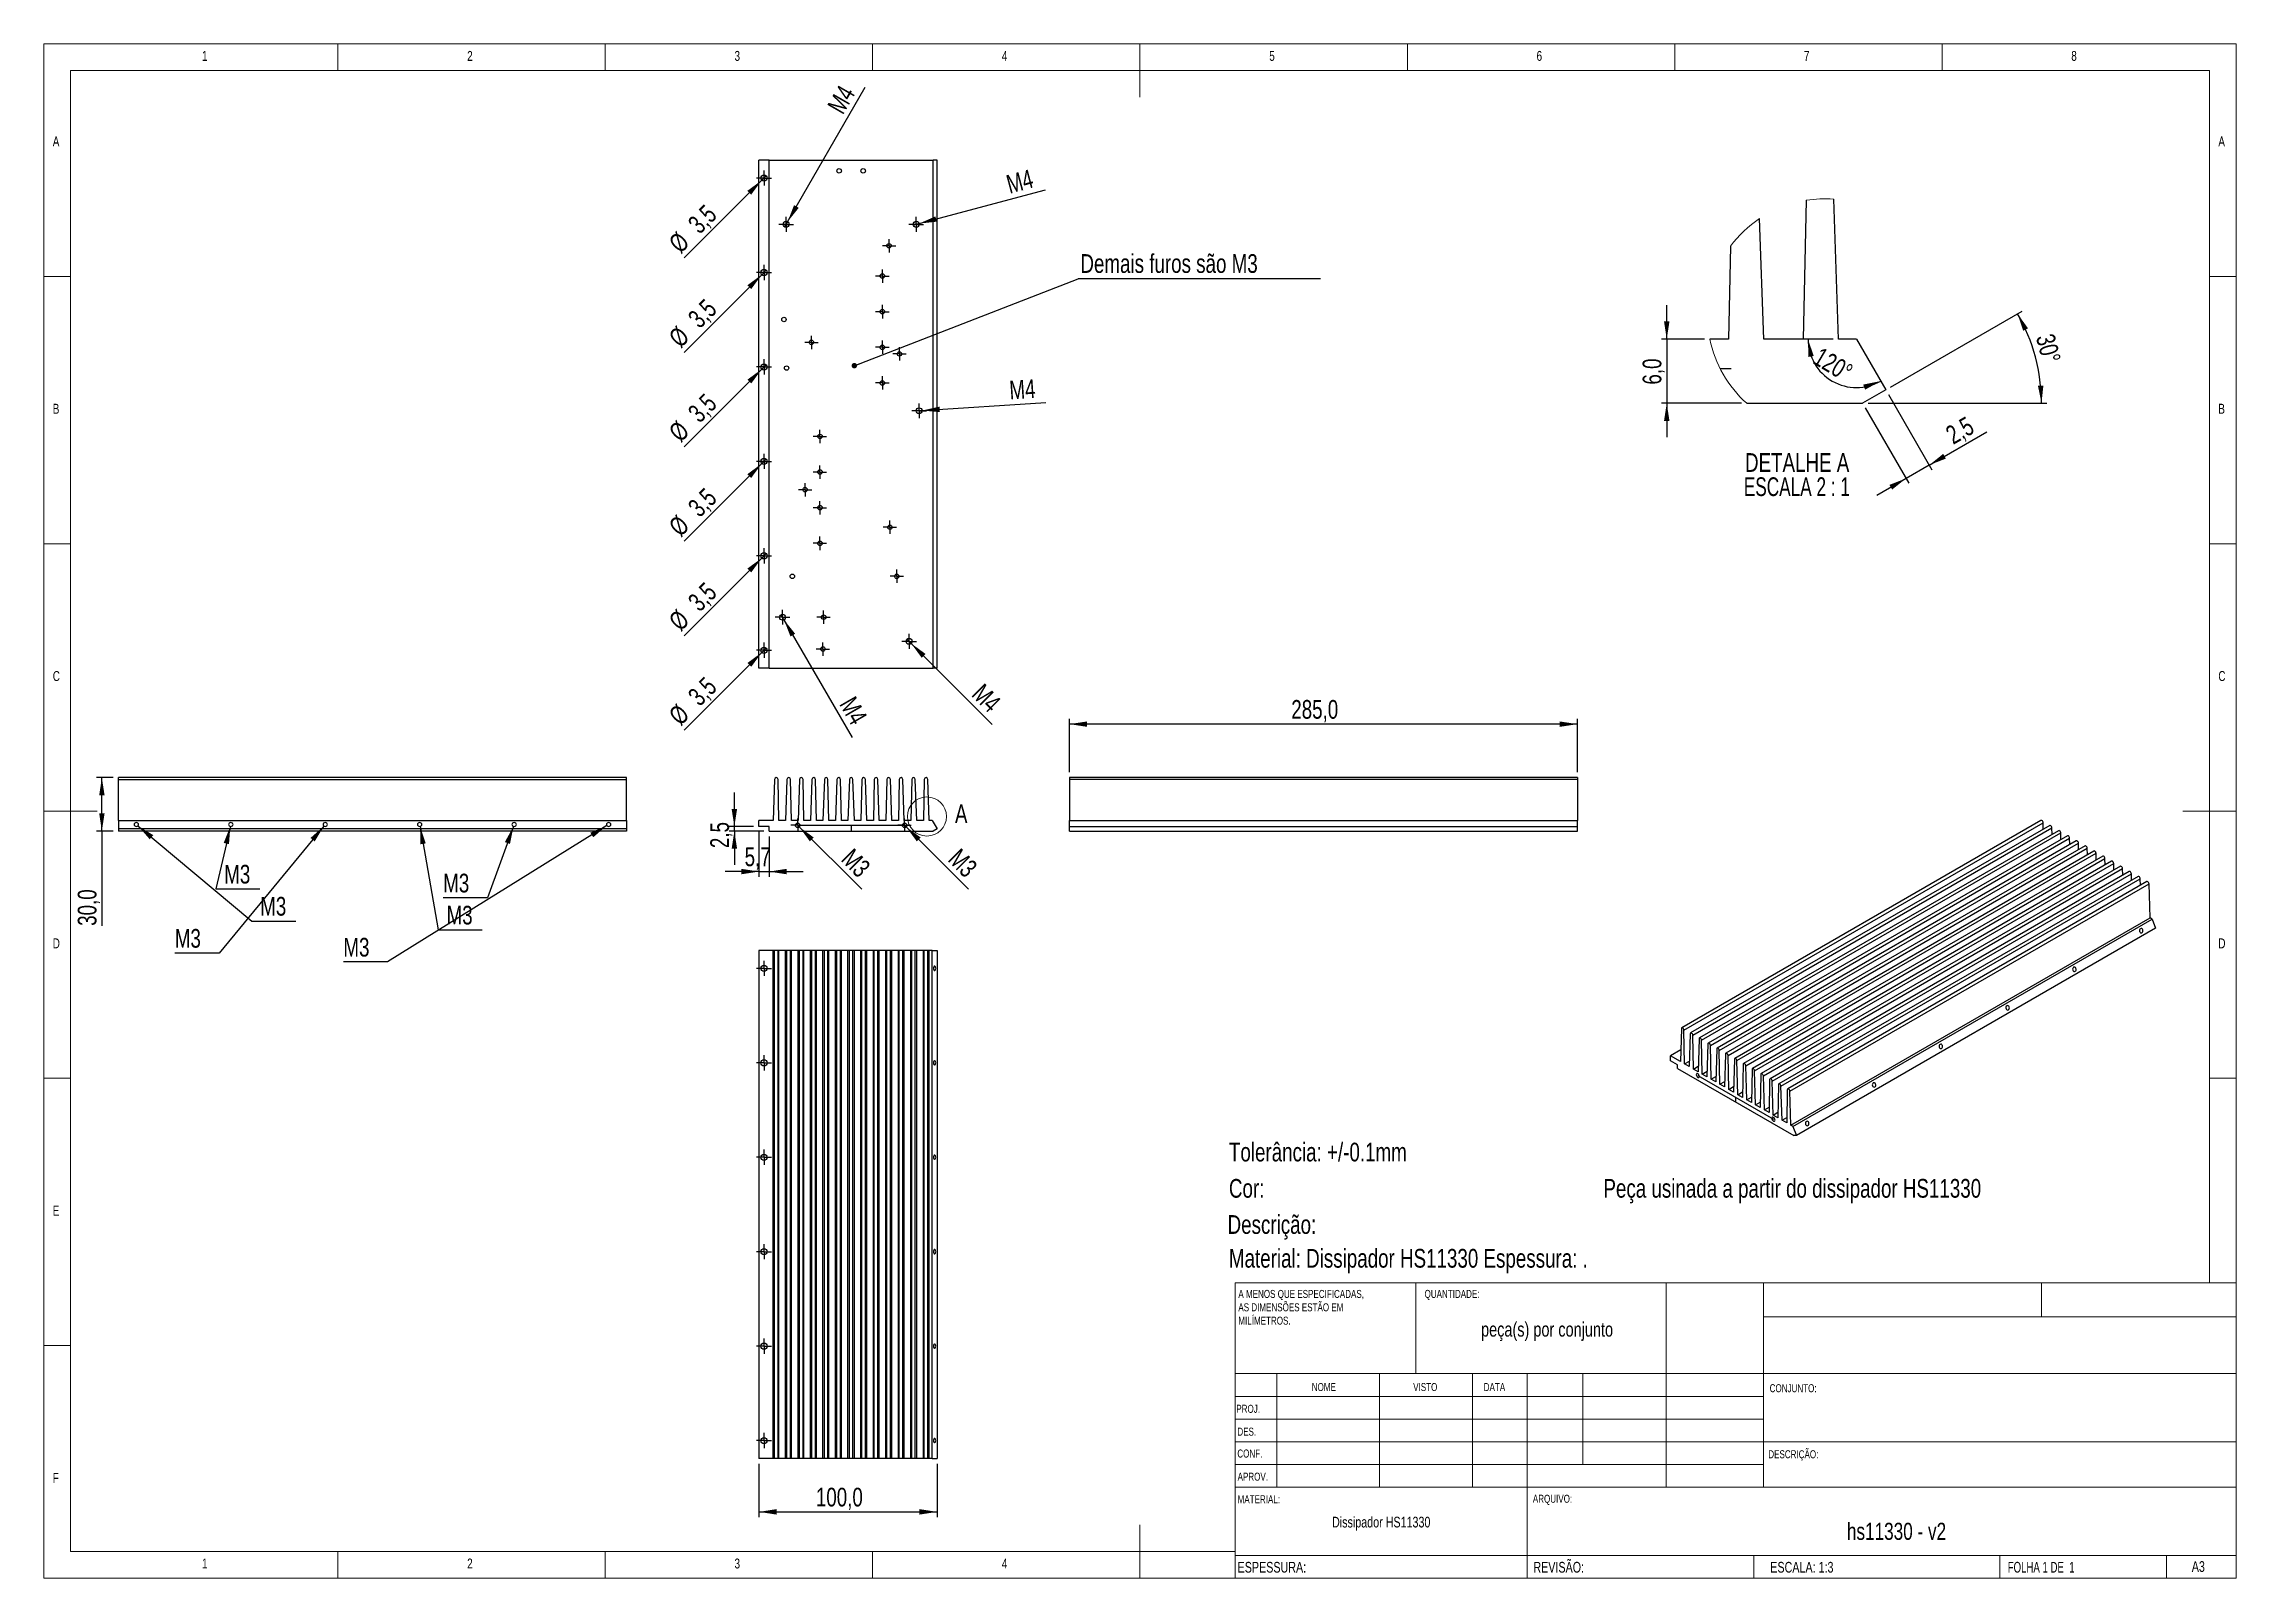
# Model space of a CAD drawing. Header units: millimetres. Extents: x 5 to 415, y 5 to 292.
import ezdxf

# ---------------------------------------------------------------- set-up
doc = ezdxf.new("R2010")
doc.units = ezdxf.units.MM
doc.layers.add('CAMADA_1', color=179, linetype='Continuous')
doc.layers.add('FORMAT', color=7, linetype='Continuous')
doc.styles.add('SLDTEXTSTYLE0', font='TXT', dxfattribs={"width": 0.75})
doc.styles.add('SLDTEXTSTYLE1', font='TXT', dxfattribs={"width": 0.673077})
doc.styles.add('SLDTEXTSTYLE2', font='TXT', dxfattribs={"width": 0.6875})
doc.dimstyles.new('SLDDIMSTYLE0', dxfattribs={"dimtxt": 3.5, "dimasz": 3.302, "dimexe": 0, "dimexo": 0.0625, "dimgap": 0.875, "dimtad": 1, "dimdec": 1, "dimlfac": 3, "dimrnd": 1e-09, "dimzin": 12, "dimdsep": 46, "dimtxsty": 'SLDTEXTSTYLE0', "dimblk1": 'NONE', "dimsah": 1, "dimcen": 0, "dimadec": 0, "dimazin": 3, "dimtfac": 1, "dimtdec": 1, "dimtmove": 0, "dimatfit": 3, "dimldrblk": 'NONE', "dimfxl": 1, "dimfrac": 2, "dimtolj": 1, "dimtzin": 12, "dimarcsym": 0})
doc.dimstyles.new('SLDDIMSTYLE1', dxfattribs={"dimtxt": 3.5, "dimasz": 3.302, "dimexe": 0, "dimexo": 0.0625, "dimgap": 0.875, "dimtad": 1, "dimdec": 1, "dimlfac": 3, "dimrnd": 1e-09, "dimzin": 12, "dimdsep": 46, "dimtxsty": 'SLDTEXTSTYLE0', "dimsah": 1, "dimcen": 0.09, "dimadec": 0, "dimazin": 3, "dimtfac": 1, "dimtdec": 1, "dimtmove": 0, "dimatfit": 0, "dimfxl": 1, "dimfrac": 2, "dimtolj": 1, "dimtzin": 12, "dimarcsym": 0})
doc.dimstyles.new('SLDDIMSTYLE2', dxfattribs={"dimtxt": 3.5, "dimasz": 3.302, "dimexe": 0, "dimexo": 0.0625, "dimgap": 0.875, "dimtad": 1, "dimdec": 1, "dimlfac": 3, "dimrnd": 1e-09, "dimzin": 12, "dimdsep": 46, "dimtxsty": 'SLDTEXTSTYLE0', "dimsah": 1, "dimcen": 0.09, "dimadec": 0, "dimazin": 3, "dimtfac": 1, "dimtdec": 1, "dimtofl": 0, "dimtmove": 0, "dimatfit": 3, "dimfxl": 1, "dimfrac": 2, "dimtolj": 1, "dimtzin": 12, "dimarcsym": 0})
doc.dimstyles.new('SLDDIMSTYLE3', dxfattribs={"dimtxt": 3.5, "dimasz": 3.302, "dimexe": 0, "dimexo": 0.0625, "dimgap": 0.875, "dimtad": 1, "dimdec": 1, "dimlfac": 3, "dimrnd": 1e-09, "dimzin": 12, "dimdsep": 46, "dimtxsty": 'SLDTEXTSTYLE0', "dimblk1": 'NONE', "dimsah": 1, "dimcen": 0, "dimadec": 0, "dimazin": 3, "dimtfac": 1, "dimtdec": 1, "dimtmove": 0, "dimatfit": 3, "dimldrblk": 'NONE', "dimfxl": 1, "dimfrac": 2, "dimtolj": 1, "dimtzin": 12, "dimarcsym": 0})
doc.dimstyles.new('SLDDIMSTYLE4', dxfattribs={"dimtxt": 0.18, "dimasz": 1.016, "dimexe": 0, "dimexo": 0.0625, "dimgap": 0, "dimtad": 0, "dimtih": 1, "dimtoh": 1, "dimdec": 0, "dimrnd": 1e-09, "dimzin": 0, "dimdsep": 46, "dimtxsty": 'Standard', "dimblk1": 'DOT', "dimblk2": 'DOT', "dimsah": 1, "dimcen": 0.09, "dimadec": 0, "dimazin": 0, "dimtfac": 1.016, "dimtdec": 0, "dimtofl": 0, "dimtmove": 0, "dimatfit": 3, "dimldrblk": 'DOT', "dimfxl": 1, "dimfrac": 2, "dimtolj": 1, "dimtzin": 0, "dimarcsym": 0})
doc.dimstyles.new('SLDDIMSTYLE5', dxfattribs={"dimtxt": 3.5, "dimasz": 3.302, "dimexe": 0, "dimexo": 0.0625, "dimgap": 0.875, "dimtad": 0, "dimtih": 1, "dimtoh": 1, "dimdec": 1, "dimlfac": 3, "dimrnd": 1e-09, "dimzin": 12, "dimdsep": 46, "dimtxsty": 'SLDTEXTSTYLE0', "dimsah": 1, "dimcen": 0, "dimadec": 0, "dimazin": 3, "dimtfac": 1, "dimtdec": 1, "dimtofl": 0, "dimtmove": 0, "dimatfit": 3, "dimfxl": 1, "dimfrac": 2, "dimtolj": 1, "dimtzin": 12, "dimarcsym": 0})
doc.dimstyles.new('SLDDIMSTYLE6', dxfattribs={"dimtxt": 3.5, "dimasz": 3.302, "dimexe": 0, "dimexo": 0.0625, "dimgap": 0.875, "dimtad": 1, "dimdec": 4, "dimlfac": 0.5, "dimzin": 12, "dimdsep": 46, "dimtxsty": 'SLDTEXTSTYLE0', "dimsah": 1, "dimcen": 0.09, "dimadec": 1, "dimazin": 3, "dimtfac": 1, "dimtdec": 1, "dimtofl": 0, "dimtmove": 0, "dimatfit": 3, "dimfxl": 1, "dimfrac": 2, "dimtolj": 1, "dimtzin": 12, "dimarcsym": 0})
doc.dimstyles.new('SLDDIMSTYLE7', dxfattribs={"dimtxt": 3.5, "dimasz": 3.302, "dimexe": 0, "dimexo": 0.0625, "dimgap": 0.875, "dimtad": 1, "dimdec": 1, "dimlfac": 0.5, "dimrnd": 1e-09, "dimzin": 12, "dimdsep": 46, "dimtxsty": 'SLDTEXTSTYLE0', "dimsah": 1, "dimcen": 0.09, "dimadec": 0, "dimazin": 3, "dimtfac": 1, "dimtdec": 1, "dimtmove": 0, "dimatfit": 0, "dimfxl": 1, "dimfrac": 2, "dimtolj": 1, "dimtzin": 12, "dimarcsym": 0})
doc.dimstyles.new('SLDDIMSTYLE8', dxfattribs={"dimtxt": 3.5, "dimasz": 3.302, "dimexe": 0, "dimexo": 0.0625, "dimgap": 0.875, "dimtad": 1, "dimdec": 4, "dimlfac": 0.5, "dimzin": 12, "dimdsep": 46, "dimtxsty": 'SLDTEXTSTYLE0', "dimsah": 1, "dimcen": 0.09, "dimadec": 1, "dimazin": 3, "dimtfac": 1, "dimtdec": 1, "dimtofl": 0, "dimtmove": 0, "dimatfit": 3, "dimfxl": 1, "dimfrac": 2, "dimtolj": 1, "dimtzin": 12, "dimarcsym": 0})

msp = doc.modelspace()

# ---------------------------------------------------------------- texts
at = {"color": 7, "linetype": 'Continuous', "lineweight": 0}
for s, insert, char_height, attachment_point, style in [('1', (34.58333, 290.66802), 1.85208, 1, 'SLDTEXTSTYLE0'), ('2', (84.16667, 290.66802), 1.85208, 1, 'SLDTEXTSTYLE0'), ('3', (134.16667, 290.66802), 1.85208, 1, 'SLDTEXTSTYLE0'), ('4', (184.16667, 290.66802), 1.85208, 1, 'SLDTEXTSTYLE0'), ('5', (234.16667, 290.66802), 1.85208, 1, 'SLDTEXTSTYLE0'), ('6', (284.16667, 290.66802), 1.85208, 1, 'SLDTEXTSTYLE0'), ('7', (334.16667, 290.66802), 1.85208, 1, 'SLDTEXTSTYLE0'), ('8', (384.16667, 290.66802), 1.85208, 1, 'SLDTEXTSTYLE0'), ('A', (6.66667, 274.66802), 1.85208, 1, 'SLDTEXTSTYLE0'), ('A', (411.66667, 274.66802), 1.85208, 1, 'SLDTEXTSTYLE0'), ('B', (6.66667, 224.66802), 1.85208, 1, 'SLDTEXTSTYLE0'), ('B', (411.66667, 224.66802), 1.85208, 1, 'SLDTEXTSTYLE0'), ('C', (6.66667, 174.66802), 1.85208, 1, 'SLDTEXTSTYLE0'), ('C', (411.66667, 174.66802), 1.85208, 1, 'SLDTEXTSTYLE0'), ('D', (6.66667, 124.66802), 1.85208, 1, 'SLDTEXTSTYLE0'), ('D', (411.66667, 124.66802), 1.85208, 1, 'SLDTEXTSTYLE0'), ('E', (6.66667, 74.66802), 1.85208, 1, 'SLDTEXTSTYLE0'), ('QUANTIDADE:', (263.217, 58.92097), 1.5, 1, 'SLDTEXTSTYLE0'), ('peça(s) por conjunto', (286.12915, 52.8816), 2.7, 2, 'SLDTEXTSTYLE0'), ('NOME', (242.12224, 41.50148), 1.5, 1, 'SLDTEXTSTYLE0'), ('VISTO', (261.09273, 41.50148), 1.5, 1, 'SLDTEXTSTYLE0'), ('DATA', (274.28782, 41.50148), 1.5, 1, 'SLDTEXTSTYLE0'), ('CONJUNTO:', (327.75619, 41.27833), 1.5, 1, 'SLDTEXTSTYLE0'), ('PROJ.', (228.01215, 37.42971), 1.5, 1, 'SLDTEXTSTYLE0'), ('DES.', (228.21047, 33.15441), 1.5, 1, 'SLDTEXTSTYLE0'), ('CONF.', (228.20172, 29.0643), 1.5, 1, 'SLDTEXTSTYLE0'), ('DESCRIÇÃO:', (327.50384, 28.93), 1.5, 1, 'SLDTEXTSTYLE0'), ('F', (6.66667, 24.66802), 1.85208, 1, 'SLDTEXTSTYLE0'), ('APROV.', (228.25519, 24.7337), 1.5, 1, 'SLDTEXTSTYLE0'), ('MATERIAL:', (228.25519, 20.50466), 1.5, 1, 'SLDTEXTSTYLE0'), ('ARQUIVO:', (283.46825, 20.60418), 1.5, 1, 'SLDTEXTSTYLE0'), ('Dissipador HS11330', (255.11161, 16.48457), 2, 2, 'SLDTEXTSTYLE0'), ('hs11330 - v2', (351.48172, 15.36281), 3.2, 2, 'SLDTEXTSTYLE0'), ('1', (34.58333, 8.66802), 1.85208, 1, 'SLDTEXTSTYLE0'), ('2', (84.16667, 8.66802), 1.85208, 1, 'SLDTEXTSTYLE0'), ('3', (134.16667, 8.66802), 1.85208, 1, 'SLDTEXTSTYLE0'), ('4', (184.16667, 8.66802), 1.85208, 1, 'SLDTEXTSTYLE0'), ('REVISÃO:', (283.57088, 8.04462), 2, 1, 'SLDTEXTSTYLE0'), ('A3', (406.70073, 8.17759), 2, 1, 'SLDTEXTSTYLE0'), ('ESPESSURA:', (228.25519, 8.04361), 2, 1, 'SLDTEXTSTYLE0'), ('ESCALA: 1:3', (327.87397, 8.04462), 2, 1, 'SLDTEXTSTYLE0'), ('FOLHA 1 DE  1', (372.27829, 8.04462), 2, 1, 'SLDTEXTSTYLE1')]:
    msp.add_mtext(s, dxfattribs=dict(at, insert=insert, char_height=char_height, attachment_point=attachment_point, style=style))
at = {"color": 7, "linetype": 'Continuous', "lineweight": 18, "insert": (175.39431, 149.72445), "char_height": 3.5, "attachment_point": 1, "style": 'SLDTEXTSTYLE0'}
msp.add_mtext('A', dxfattribs=at)
at = {"layer": 'CAMADA_1', "char_height": 3.5, "attachment_point": 1, "style": 'SLDTEXTSTYLE0'}
for s, insert in [('Tolerância: +/-0.1mm', (226.63375, 86.45235)), ('Peça usinada a partir do dissipador HS11330', (296.67135, 79.66929))]:
    msp.add_mtext(s, dxfattribs=dict(at, insert=insert))
at = {"layer": 'FORMAT', "char_height": 3.5, "attachment_point": 1, "style": 'SLDTEXTSTYLE0'}
for s, insert in [('Cor:', (226.63375, 79.66929)), ('Descrição:', (226.38123, 72.90304)), ('Material: Dissipador HS11330 Espessura: .', (226.63375, 66.58182))]:
    msp.add_mtext(s, dxfattribs=dict(at, insert=insert))

# ---------------------------------------------------------------- blocks, each defined once
blk = doc.blocks.new('SW_NOTE_0')
at = {"color": 0, "linetype": 'Continuous', "lineweight": 0, "char_height": 1.5, "attachment_point": 1, "style": 'SLDTEXTSTYLE0'}
for s, insert in [('A MENOS QUE ESPECIFICADAS,', (0, 1.93)), ('AS DIMENSÕES ESTÃO EM', (0, -0.57)), ('MILÍMETROS.', (0, -3.07))]:
    blk.add_mtext(s, dxfattribs=dict(at, insert=insert))
blk = doc.blocks.new('_D')
at = {"layer": 'CAMADA_1'}
for q in [(165.69, 146.12), (177.95, 133.86)]:
    blk.add_line((166.27, 145.53), q, dxfattribs=at)
blk.add_solid([(166.27, 145.53), (168.25, 142.83), (168.97, 143.55)], dxfattribs=at)
at = {"layer": 'CAMADA_1', "insert": (176.38, 141.74), "char_height": 3.5, "attachment_point": 1, "rotation": 315, "style": 'SLDTEXTSTYLE0'}
blk.add_mtext('M3', dxfattribs=at)
blk = doc.blocks.new('_NONE')
blk = doc.blocks.new('_D_1')
at = {"layer": 'CAMADA_1'}
for q in [(145.69, 146.12), (157.95, 133.86)]:
    blk.add_line((146.27, 145.53), q, dxfattribs=at)
blk.add_solid([(146.27, 145.53), (148.25, 142.83), (148.97, 143.55)], dxfattribs=at)
at = {"layer": 'CAMADA_1', "insert": (156.38, 141.74), "char_height": 3.5, "attachment_point": 1, "rotation": 315, "style": 'SLDTEXTSTYLE0'}
blk.add_mtext('M3', dxfattribs=at)
blk = doc.blocks.new('_D_2')
at = {"layer": 'CAMADA_1'}
for p, q in [((134.14, 145.58), (134.14, 151.93)), ((137.74, 145.58), (133.14, 145.58)), ((139.63, 144.75), (133.14, 144.75)), ((134.14, 144.75), (134.14, 145.58)), ((134.14, 144.75), (134.14, 138.4))]:
    blk.add_line(p, q, dxfattribs=at)
for points in [[(134.14, 145.58), (134.65, 148.88), (133.63, 148.88)], [(134.14, 144.75), (133.63, 141.44), (134.65, 141.44)]]:
    blk.add_solid(points, dxfattribs=at)
at = {"layer": 'CAMADA_1', "insert": (129.63, 141.56), "char_height": 3.5, "attachment_point": 1, "rotation": 90, "style": 'SLDTEXTSTYLE0'}
blk.add_mtext('2,5', dxfattribs=at)
blk = doc.blocks.new('_D_3')
at = {"layer": 'CAMADA_1'}
for p, q in [((138.74, 144.58), (138.74, 136.17)), ((140.63, 143.75), (140.63, 136.17)), ((138.74, 137.17), (132.39, 137.17)), ((138.74, 137.17), (140.63, 137.17)), ((140.63, 137.17), (146.98, 137.17))]:
    blk.add_line(p, q, dxfattribs=at)
for points in [[(138.74, 137.17), (135.43, 137.68), (135.43, 136.66)], [(140.63, 137.17), (143.93, 136.66), (143.93, 137.68)]]:
    blk.add_solid(points, dxfattribs=at)
at = {"layer": 'CAMADA_1', "insert": (136.06, 141.68), "char_height": 3.5, "attachment_point": 1, "style": 'SLDTEXTSTYLE0'}
blk.add_mtext('5,7', dxfattribs=at)
blk = doc.blocks.new('SW_CENTERMARKSYMBOL_0')
at = {"layer": 'CAMADA_1', "color": 0}
for p, q in [((-0.83, 0), (-1.25, 0)), ((0, 0), (-0.83, 0)), ((0, 0.83), (0, 1.25)), ((0, 0), (0, 0.83)), ((0, 0), (0, -0.83)), ((0, 0), (0.83, 0)), ((0.83, 0), (1.25, 0)), ((0, -0.83), (0, -1.25))]:
    blk.add_line(p, q, dxfattribs=at)
blk = doc.blocks.new('SW_CENTERMARKSYMBOL_1')
at = {"layer": 'CAMADA_1', "color": 0}
for p, q in [((-0.83, 0), (-1.25, 0)), ((0, 0), (-0.83, 0)), ((0, 0.83), (0, 1.25)), ((0, 0), (0, 0.83)), ((0, 0), (0, -0.83)), ((0, 0), (0.83, 0)), ((0.83, 0), (1.25, 0)), ((0, -0.83), (0, -1.25))]:
    blk.add_line(p, q, dxfattribs=at)
blk = doc.blocks.new('_D_4')
at = {"layer": 'CAMADA_1'}
for p, q in [((196.81, 155.75), (196.81, 165.75)), ((291.81, 164.75), (196.81, 164.75)), ((291.81, 155.75), (291.81, 165.75))]:
    blk.add_line(p, q, dxfattribs=at)
for points in [[(196.81, 164.75), (200.11, 164.24), (200.11, 165.25)], [(291.81, 164.75), (288.5, 165.25), (288.5, 164.24)]]:
    blk.add_solid(points, dxfattribs=at)
at = {"layer": 'CAMADA_1', "insert": (238.29, 169.26), "char_height": 3.5, "attachment_point": 1, "style": 'SLDTEXTSTYLE0'}
blk.add_mtext('285,0', dxfattribs=at)
blk = doc.blocks.new('_D_5')
at = {"layer": 'CAMADA_1'}
for p, q in [((138.74, 26.4), (138.74, 16.4)), ((172.05, 26.4), (172.05, 16.4)), ((138.74, 17.4), (172.05, 17.4))]:
    blk.add_line(p, q, dxfattribs=at)
for points in [[(138.74, 17.4), (142.04, 16.89), (142.04, 17.91)], [(172.05, 17.4), (168.75, 17.91), (168.75, 16.89)]]:
    blk.add_solid(points, dxfattribs=at)
at = {"layer": 'CAMADA_1', "insert": (149.38, 21.91), "char_height": 3.5, "attachment_point": 1, "style": 'SLDTEXTSTYLE0'}
blk.add_mtext('100,0', dxfattribs=at)
blk = doc.blocks.new('SW_CENTERMARKSYMBOL_2')
at = {"layer": 'CAMADA_1', "color": 0}
for p, q in [((-0.83, 0), (-1.42, 0)), ((0, 0), (-0.83, 0)), ((0, 0.83), (0, 1.42)), ((0, 0), (0, 0.83)), ((0, 0), (0, -0.83)), ((0, 0), (0.83, 0)), ((0.83, 0), (1.42, 0)), ((0, -0.83), (0, -1.42))]:
    blk.add_line(p, q, dxfattribs=at)
blk = doc.blocks.new('SW_CENTERMARKSYMBOL_3')
at = {"layer": 'CAMADA_1', "color": 0}
for p, q in [((-0.83, 0), (-1.42, 0)), ((0, 0), (-0.83, 0)), ((0, 0.83), (0, 1.42)), ((0, 0), (0, 0.83)), ((0, 0), (0, -0.83)), ((0, 0), (0.83, 0)), ((0.83, 0), (1.42, 0)), ((0, -0.83), (0, -1.42))]:
    blk.add_line(p, q, dxfattribs=at)
blk = doc.blocks.new('SW_CENTERMARKSYMBOL_4')
at = {"layer": 'CAMADA_1', "color": 0}
for p, q in [((-0.83, 0), (-1.42, 0)), ((0, 0), (-0.83, 0)), ((0, 0.83), (0, 1.42)), ((0, 0), (0, 0.83)), ((0, 0), (0, -0.83)), ((0, 0), (0.83, 0)), ((0.83, 0), (1.42, 0)), ((0, -0.83), (0, -1.42))]:
    blk.add_line(p, q, dxfattribs=at)
blk = doc.blocks.new('SW_CENTERMARKSYMBOL_5')
at = {"layer": 'CAMADA_1', "color": 0}
for p, q in [((-0.83, 0), (-1.42, 0)), ((0, 0), (-0.83, 0)), ((0, 0.83), (0, 1.42)), ((0, 0), (0, 0.83)), ((0, 0), (0, -0.83)), ((0, 0), (0.83, 0)), ((0.83, 0), (1.42, 0)), ((0, -0.83), (0, -1.42))]:
    blk.add_line(p, q, dxfattribs=at)
blk = doc.blocks.new('SW_CENTERMARKSYMBOL_6')
at = {"layer": 'CAMADA_1', "color": 0}
for p, q in [((-0.83, 0), (-1.42, 0)), ((0, 0), (-0.83, 0)), ((0, 0.83), (0, 1.42)), ((0, 0), (0, 0.83)), ((0, 0), (0, -0.83)), ((0, 0), (0.83, 0)), ((0.83, 0), (1.42, 0)), ((0, -0.83), (0, -1.42))]:
    blk.add_line(p, q, dxfattribs=at)
blk = doc.blocks.new('SW_CENTERMARKSYMBOL_7')
at = {"layer": 'CAMADA_1', "color": 0}
for p, q in [((-0.83, 0), (-1.42, 0)), ((0, 0), (-0.83, 0)), ((0, 0.83), (0, 1.42)), ((0, 0), (0, 0.83)), ((0, 0), (0, -0.83)), ((0, 0), (0.83, 0)), ((0.83, 0), (1.42, 0)), ((0, -0.83), (0, -1.42))]:
    blk.add_line(p, q, dxfattribs=at)
blk = doc.blocks.new('_D_6')
at = {"layer": 'CAMADA_1'}
for q in [(140.09, 267.31), (124.74, 251.96)]:
    blk.add_line((139.27, 266.49), q, dxfattribs=at)
blk.add_solid([(139.27, 266.49), (136.58, 264.51), (137.29, 263.8)], dxfattribs=at)
at = {"layer": 'CAMADA_1', "char_height": 3.5, "attachment_point": 1, "rotation": 45, "style": 'SLDTEXTSTYLE0'}
for s, insert in [('3,5', (125.18, 258.73)), ('%%c', (121.58, 255.12))]:
    blk.add_mtext(s, dxfattribs=dict(at, insert=insert))
blk = doc.blocks.new('_D_7')
at = {"layer": 'CAMADA_1'}
for q in [(124.74, 234.29), (140.09, 249.65)]:
    blk.add_line((139.27, 248.82), q, dxfattribs=at)
blk.add_solid([(139.27, 248.82), (136.58, 246.85), (137.29, 246.13)], dxfattribs=at)
at = {"layer": 'CAMADA_1', "char_height": 3.5, "attachment_point": 1, "rotation": 45, "style": 'SLDTEXTSTYLE0'}
for s, insert in [('3,5', (125.18, 241.07)), ('%%c', (121.58, 237.45))]:
    blk.add_mtext(s, dxfattribs=dict(at, insert=insert))
blk = doc.blocks.new('_D_8')
at = {"layer": 'CAMADA_1'}
for q in [(124.74, 216.63), (140.09, 231.98)]:
    blk.add_line((139.27, 231.16), q, dxfattribs=at)
blk.add_solid([(139.27, 231.16), (136.58, 229.18), (137.29, 228.46)], dxfattribs=at)
at = {"layer": 'CAMADA_1', "char_height": 3.5, "attachment_point": 1, "rotation": 45, "style": 'SLDTEXTSTYLE0'}
for s, insert in [('3,5', (125.18, 223.4)), ('%%c', (121.58, 219.79))]:
    blk.add_mtext(s, dxfattribs=dict(at, insert=insert))
blk = doc.blocks.new('_D_9')
at = {"layer": 'CAMADA_1'}
for q in [(124.74, 198.96), (140.09, 214.31)]:
    blk.add_line((139.27, 213.49), q, dxfattribs=at)
blk.add_solid([(139.27, 213.49), (136.58, 211.51), (137.29, 210.8)], dxfattribs=at)
at = {"layer": 'CAMADA_1', "char_height": 3.5, "attachment_point": 1, "rotation": 45, "style": 'SLDTEXTSTYLE0'}
for s, insert in [('3,5', (125.18, 205.73)), ('%%c', (121.58, 202.12))]:
    blk.add_mtext(s, dxfattribs=dict(at, insert=insert))
blk = doc.blocks.new('_D_10')
at = {"layer": 'CAMADA_1'}
for q in [(124.74, 181.29), (140.09, 196.65)]:
    blk.add_line((139.27, 195.82), q, dxfattribs=at)
blk.add_solid([(139.27, 195.82), (136.58, 193.85), (137.29, 193.13)], dxfattribs=at)
at = {"layer": 'CAMADA_1', "char_height": 3.5, "attachment_point": 1, "rotation": 45, "style": 'SLDTEXTSTYLE0'}
for s, insert in [('3,5', (125.18, 188.07)), ('%%c', (121.58, 184.45))]:
    blk.add_mtext(s, dxfattribs=dict(at, insert=insert))
blk = doc.blocks.new('_D_11')
at = {"layer": 'CAMADA_1'}
for q in [(124.74, 163.63), (140.09, 178.98)]:
    blk.add_line((139.27, 178.16), q, dxfattribs=at)
blk.add_solid([(139.27, 178.16), (136.58, 176.18), (137.29, 175.46)], dxfattribs=at)
at = {"layer": 'CAMADA_1', "char_height": 3.5, "attachment_point": 1, "rotation": 45, "style": 'SLDTEXTSTYLE0'}
for s, insert in [('3,5', (125.18, 170.4)), ('%%c', (121.58, 166.79))]:
    blk.add_mtext(s, dxfattribs=dict(at, insert=insert))
blk = doc.blocks.new('_D_12')
at = {"layer": 'CAMADA_1'}
for q in [(142.87, 185.21), (156.15, 162.22)]:
    blk.add_line((143.42, 184.26), q, dxfattribs=at)
blk.add_solid([(143.42, 184.26), (144.63, 181.15), (145.51, 181.65)], dxfattribs=at)
at = {"layer": 'CAMADA_1', "insert": (156.7, 170.25), "char_height": 3.5, "attachment_point": 1, "rotation": 300, "style": 'SLDTEXTSTYLE0'}
blk.add_mtext('M4', dxfattribs=at)
blk = doc.blocks.new('_D_13')
at = {"layer": 'CAMADA_1'}
for q in [(166.42, 180.62), (182.35, 164.7)]:
    blk.add_line((167.2, 179.85), q, dxfattribs=at)
blk.add_solid([(167.2, 179.85), (169.18, 177.15), (169.9, 177.87)], dxfattribs=at)
at = {"layer": 'CAMADA_1', "insert": (180.8, 172.59), "char_height": 3.5, "attachment_point": 1, "rotation": 315, "style": 'SLDTEXTSTYLE0'}
blk.add_mtext('M4', dxfattribs=at)
blk = doc.blocks.new('_D_14')
at = {"layer": 'CAMADA_1'}
for q in [(168.15, 223.34), (192.42, 224.9)]:
    blk.add_line((169.24, 223.41), q, dxfattribs=at)
blk.add_solid([(169.24, 223.41), (172.57, 223.11), (172.51, 224.13)], dxfattribs=at)
at = {"layer": 'CAMADA_1', "insert": (185.46, 228.95), "char_height": 3.5, "attachment_point": 1, "rotation": 3.691, "style": 'SLDTEXTSTYLE0'}
blk.add_mtext('M4', dxfattribs=at)
blk = doc.blocks.new('_D_15')
at = {"layer": 'CAMADA_1'}
for q in [(192.33, 264.71), (167.62, 258.09)]:
    blk.add_line((168.68, 258.38), q, dxfattribs=at)
blk.add_solid([(168.68, 258.38), (172, 258.74), (171.74, 259.72)], dxfattribs=at)
at = {"layer": 'CAMADA_1', "insert": (184.71, 267.32), "char_height": 3.5, "attachment_point": 1, "rotation": 15, "style": 'SLDTEXTSTYLE0'}
blk.add_mtext('M4', dxfattribs=at)
blk = doc.blocks.new('_D_16')
at = {"layer": 'CAMADA_1'}
for q in [(158.62, 283.88), (143.54, 257.76)]:
    blk.add_line((144.09, 258.71), q, dxfattribs=at)
blk.add_solid([(144.09, 258.71), (146.18, 261.32), (145.3, 261.82)], dxfattribs=at)
at = {"layer": 'CAMADA_1', "insert": (151.39, 280.34), "char_height": 3.5, "attachment_point": 1, "rotation": 60, "style": 'SLDTEXTSTYLE0'}
blk.add_mtext('M4', dxfattribs=at)
blk = doc.blocks.new('SW_NOTE_1')
at = {"layer": 'CAMADA_1', "color": 0}
blk.add_line((45.33, 0), (0, 0), dxfattribs=at)
at = {"layer": 'CAMADA_1', "color": 0, "insert": (0.42, 4.59), "char_height": 3.5, "attachment_point": 1, "style": 'SLDTEXTSTYLE0'}
blk.add_mtext('Demais furos são M3', dxfattribs=at)
blk = doc.blocks.new('_DOT')
at = {"color": 0, "linetype": 'ByBlock', "lineweight": -2}
blk.add_line((-0.5, 0), (-1, 0), dxfattribs=at)
at = {"color": 0, "linetype": 'ByBlock', "const_width": 0.5}
blk.add_lwpolyline([(-0.25, 0, 1), (0.25, 0, 1)], format="xyb", close=True, dxfattribs=at)
blk = doc.blocks.new('SW_CENTERMARKSYMBOL_8')
at = {"layer": 'CAMADA_1', "color": 0}
for p, q in [((-0.83, 0), (-1.38, 0)), ((0, 0), (-0.83, 0)), ((0, 0.83), (0, 1.38)), ((0, 0), (0, 0.83)), ((0, 0), (0, -0.83)), ((0, 0), (0.83, 0)), ((0.83, 0), (1.38, 0)), ((0, -0.83), (0, -1.38))]:
    blk.add_line(p, q, dxfattribs=at)
blk = doc.blocks.new('SW_CENTERMARKSYMBOL_9')
at = {"layer": 'CAMADA_1', "color": 0}
for p, q in [((-0.83, 0), (-1.25, 0)), ((0, 0), (-0.83, 0)), ((0, 0.83), (0, 1.25)), ((0, 0), (0, 0.83)), ((0, 0), (0, -0.83)), ((0, 0), (0.83, 0)), ((0.83, 0), (1.25, 0)), ((0, -0.83), (0, -1.25))]:
    blk.add_line(p, q, dxfattribs=at)
blk = doc.blocks.new('SW_CENTERMARKSYMBOL_10')
at = {"layer": 'CAMADA_1', "color": 0}
for p, q in [((-0.83, 0), (-1.25, 0)), ((0, 0), (-0.83, 0)), ((0, 0.83), (0, 1.25)), ((0, 0), (0, 0.83)), ((0, 0), (0, -0.83)), ((0, 0), (0.83, 0)), ((0.83, 0), (1.25, 0)), ((0, -0.83), (0, -1.25))]:
    blk.add_line(p, q, dxfattribs=at)
blk = doc.blocks.new('SW_CENTERMARKSYMBOL_11')
at = {"layer": 'CAMADA_1', "color": 0}
for p, q in [((-0.83, 0), (-1.25, 0)), ((0, 0), (-0.83, 0)), ((0, 0.83), (0, 1.25)), ((0, 0), (0, 0.83)), ((0, 0), (0, -0.83)), ((0, 0), (0.83, 0)), ((0.83, 0), (1.25, 0)), ((0, -0.83), (0, -1.25))]:
    blk.add_line(p, q, dxfattribs=at)
blk = doc.blocks.new('SW_CENTERMARKSYMBOL_12')
at = {"layer": 'CAMADA_1', "color": 0}
for p, q in [((-0.83, 0), (-1.25, 0)), ((0, 0), (-0.83, 0)), ((0, 0.83), (0, 1.25)), ((0, 0), (0, 0.83)), ((0, 0), (0, -0.83)), ((0, 0), (0.83, 0)), ((0.83, 0), (1.25, 0)), ((0, -0.83), (0, -1.25))]:
    blk.add_line(p, q, dxfattribs=at)
blk = doc.blocks.new('SW_CENTERMARKSYMBOL_13')
at = {"layer": 'CAMADA_1', "color": 0}
for p, q in [((-0.83, 0), (-1.25, 0)), ((0, 0), (-0.83, 0)), ((0, 0.83), (0, 1.25)), ((0, 0), (0, 0.83)), ((0, 0), (0, -0.83)), ((0, 0), (0.83, 0)), ((0.83, 0), (1.25, 0)), ((0, -0.83), (0, -1.25))]:
    blk.add_line(p, q, dxfattribs=at)
blk = doc.blocks.new('SW_CENTERMARKSYMBOL_14')
at = {"layer": 'CAMADA_1', "color": 0}
for p, q in [((-0.83, 0), (-1.25, 0)), ((0, 0), (-0.83, 0)), ((0, 0.83), (0, 1.25)), ((0, 0), (0, 0.83)), ((0, 0), (0, -0.83)), ((0, 0), (0.83, 0)), ((0.83, 0), (1.25, 0)), ((0, -0.83), (0, -1.25))]:
    blk.add_line(p, q, dxfattribs=at)
blk = doc.blocks.new('SW_CENTERMARKSYMBOL_15')
at = {"layer": 'CAMADA_1', "color": 0}
for p, q in [((-0.83, 0), (-1.25, 0)), ((0, 0), (-0.83, 0)), ((0, 0.83), (0, 1.25)), ((0, 0), (0, 0.83)), ((0, 0), (0, -0.83)), ((0, 0), (0.83, 0)), ((0.83, 0), (1.25, 0)), ((0, -0.83), (0, -1.25))]:
    blk.add_line(p, q, dxfattribs=at)
blk = doc.blocks.new('SW_CENTERMARKSYMBOL_16')
at = {"layer": 'CAMADA_1', "color": 0}
for p, q in [((-0.83, 0), (-1.38, 0)), ((0, 0), (-0.83, 0)), ((0, 0.83), (0, 1.38)), ((0, 0), (0, 0.83)), ((0, 0), (0, -0.83)), ((0, 0), (0.83, 0)), ((0.83, 0), (1.38, 0)), ((0, -0.83), (0, -1.38))]:
    blk.add_line(p, q, dxfattribs=at)
blk = doc.blocks.new('SW_CENTERMARKSYMBOL_17')
at = {"layer": 'CAMADA_1', "color": 0}
for p, q in [((-0.83, 0), (-1.25, 0)), ((0, 0), (-0.83, 0)), ((0, 0.83), (0, 1.25)), ((0, 0), (0, 0.83)), ((0, 0), (0, -0.83)), ((0, 0), (0.83, 0)), ((0.83, 0), (1.25, 0)), ((0, -0.83), (0, -1.25))]:
    blk.add_line(p, q, dxfattribs=at)
blk = doc.blocks.new('SW_CENTERMARKSYMBOL_18')
at = {"layer": 'CAMADA_1', "color": 0}
for p, q in [((-0.83, 0), (-1.38, 0)), ((0, 0), (-0.83, 0)), ((0, 0.83), (0, 1.38)), ((0, 0), (0, 0.83)), ((0, 0), (0, -0.83)), ((0, 0), (0.83, 0)), ((0.83, 0), (1.38, 0)), ((0, -0.83), (0, -1.38))]:
    blk.add_line(p, q, dxfattribs=at)
blk = doc.blocks.new('SW_CENTERMARKSYMBOL_19')
at = {"layer": 'CAMADA_1', "color": 0}
for p, q in [((-0.83, 0), (-1.38, 0)), ((0, 0), (-0.83, 0)), ((0, 0.83), (0, 1.38)), ((0, 0), (0, 0.83)), ((0, 0), (0, -0.83)), ((0, 0), (0.83, 0)), ((0.83, 0), (1.38, 0)), ((0, -0.83), (0, -1.38))]:
    blk.add_line(p, q, dxfattribs=at)
blk = doc.blocks.new('SW_CENTERMARKSYMBOL_20')
at = {"layer": 'CAMADA_1', "color": 0}
for p, q in [((-0.83, 0), (-1.25, 0)), ((0, 0), (-0.83, 0)), ((0, 0.83), (0, 1.25)), ((0, 0), (0, 0.83)), ((0, 0), (0, -0.83)), ((0, 0), (0.83, 0)), ((0.83, 0), (1.25, 0)), ((0, -0.83), (0, -1.25))]:
    blk.add_line(p, q, dxfattribs=at)
blk = doc.blocks.new('SW_CENTERMARKSYMBOL_21')
at = {"layer": 'CAMADA_1', "color": 0}
for p, q in [((-0.83, 0), (-1.25, 0)), ((0, 0), (-0.83, 0)), ((0, 0.83), (0, 1.25)), ((0, 0), (0, 0.83)), ((0, 0), (0, -0.83)), ((0, 0), (0.83, 0)), ((0.83, 0), (1.25, 0)), ((0, -0.83), (0, -1.25))]:
    blk.add_line(p, q, dxfattribs=at)
blk = doc.blocks.new('SW_CENTERMARKSYMBOL_22')
at = {"layer": 'CAMADA_1', "color": 0}
for p, q in [((-0.83, 0), (-1.25, 0)), ((0, 0), (-0.83, 0)), ((0, 0.83), (0, 1.25)), ((0, 0), (0, 0.83)), ((0, 0), (0, -0.83)), ((0, 0), (0.83, 0)), ((0.83, 0), (1.25, 0)), ((0, -0.83), (0, -1.25))]:
    blk.add_line(p, q, dxfattribs=at)
blk = doc.blocks.new('SW_CENTERMARKSYMBOL_23')
at = {"layer": 'CAMADA_1', "color": 0}
for p, q in [((-0.83, 0), (-1.25, 0)), ((0, 0), (-0.83, 0)), ((0, 0.83), (0, 1.25)), ((0, 0), (0, 0.83)), ((0, 0), (0, -0.83)), ((0, 0), (0.83, 0)), ((0.83, 0), (1.25, 0)), ((0, -0.83), (0, -1.25))]:
    blk.add_line(p, q, dxfattribs=at)
blk = doc.blocks.new('SW_CENTERMARKSYMBOL_24')
at = {"layer": 'CAMADA_1', "color": 0}
for p, q in [((-0.83, 0), (-1.25, 0)), ((0, 0), (-0.83, 0)), ((0, 0.83), (0, 1.25)), ((0, 0), (0, 0.83)), ((0, 0), (0, -0.83)), ((0, 0), (0.83, 0)), ((0.83, 0), (1.25, 0)), ((0, -0.83), (0, -1.25))]:
    blk.add_line(p, q, dxfattribs=at)
blk = doc.blocks.new('SW_CENTERMARKSYMBOL_25')
at = {"layer": 'CAMADA_1', "color": 0}
for p, q in [((-0.83, 0), (-1.25, 0)), ((0, 0), (-0.83, 0)), ((0, 0.83), (0, 1.25)), ((0, 0), (0, 0.83)), ((0, 0), (0, -0.83)), ((0, 0), (0.83, 0)), ((0.83, 0), (1.25, 0)), ((0, -0.83), (0, -1.25))]:
    blk.add_line(p, q, dxfattribs=at)
blk = doc.blocks.new('SW_CENTERMARKSYMBOL_26')
at = {"layer": 'CAMADA_1', "color": 0}
for p, q in [((-0.83, 0), (-1.25, 0)), ((0, 0), (-0.83, 0)), ((0, 0.83), (0, 1.25)), ((0, 0), (0, 0.83)), ((0, 0), (0, -0.83)), ((0, 0), (0.83, 0)), ((0.83, 0), (1.25, 0)), ((0, -0.83), (0, -1.25))]:
    blk.add_line(p, q, dxfattribs=at)
blk = doc.blocks.new('SW_CENTERMARKSYMBOL_27')
at = {"layer": 'CAMADA_1', "color": 0}
for p, q in [((-0.83, 0), (-1.25, 0)), ((0, 0), (-0.83, 0)), ((0, 0.83), (0, 1.25)), ((0, 0), (0, 0.83)), ((0, 0), (0, -0.83)), ((0, 0), (0.83, 0)), ((0.83, 0), (1.25, 0)), ((0, -0.83), (0, -1.25))]:
    blk.add_line(p, q, dxfattribs=at)
blk = doc.blocks.new('SW_CENTERMARKSYMBOL_28')
at = {"layer": 'CAMADA_1', "color": 0}
for p, q in [((-0.83, 0), (-1.38, 0)), ((0, 0), (-0.83, 0)), ((0, 0.83), (0, 1.38)), ((0, 0), (0, 0.83)), ((0, 0), (0, -0.83)), ((0, 0), (0.83, 0)), ((0.83, 0), (1.38, 0)), ((0, -0.83), (0, -1.38))]:
    blk.add_line(p, q, dxfattribs=at)
blk = doc.blocks.new('SW_CENTERMARKSYMBOL_29')
at = {"layer": 'CAMADA_1', "color": 0}
for p, q in [((-0.83, 0), (-1.42, 0)), ((0, 0), (-0.83, 0)), ((0, 0.83), (0, 1.42)), ((0, 0), (0, 0.83)), ((0, 0), (0, -0.83)), ((0, 0), (0.83, 0)), ((0.83, 0), (1.42, 0)), ((0, -0.83), (0, -1.42))]:
    blk.add_line(p, q, dxfattribs=at)
blk = doc.blocks.new('SW_CENTERMARKSYMBOL_30')
at = {"layer": 'CAMADA_1', "color": 0}
for p, q in [((-0.83, 0), (-1.42, 0)), ((0, 0), (-0.83, 0)), ((0, 0.83), (0, 1.42)), ((0, 0), (0, 0.83)), ((0, 0), (0, -0.83)), ((0, 0), (0.83, 0)), ((0.83, 0), (1.42, 0)), ((0, -0.83), (0, -1.42))]:
    blk.add_line(p, q, dxfattribs=at)
blk = doc.blocks.new('SW_CENTERMARKSYMBOL_31')
at = {"layer": 'CAMADA_1', "color": 0}
for p, q in [((-0.83, 0), (-1.42, 0)), ((0, 0), (-0.83, 0)), ((0, 0.83), (0, 1.42)), ((0, 0), (0, 0.83)), ((0, 0), (0, -0.83)), ((0, 0), (0.83, 0)), ((0.83, 0), (1.42, 0)), ((0, -0.83), (0, -1.42))]:
    blk.add_line(p, q, dxfattribs=at)
blk = doc.blocks.new('SW_CENTERMARKSYMBOL_32')
at = {"layer": 'CAMADA_1', "color": 0}
for p, q in [((-0.83, 0), (-1.42, 0)), ((0, 0), (-0.83, 0)), ((0, 0.83), (0, 1.42)), ((0, 0), (0, 0.83)), ((0, 0), (0, -0.83)), ((0, 0), (0.83, 0)), ((0.83, 0), (1.42, 0)), ((0, -0.83), (0, -1.42))]:
    blk.add_line(p, q, dxfattribs=at)
blk = doc.blocks.new('SW_CENTERMARKSYMBOL_33')
at = {"layer": 'CAMADA_1', "color": 0}
for p, q in [((-0.83, 0), (-1.42, 0)), ((0, 0), (-0.83, 0)), ((0, 0.83), (0, 1.42)), ((0, 0), (0, 0.83)), ((0, 0), (0, -0.83)), ((0, 0), (0.83, 0)), ((0.83, 0), (1.42, 0)), ((0, -0.83), (0, -1.42))]:
    blk.add_line(p, q, dxfattribs=at)
blk = doc.blocks.new('SW_CENTERMARKSYMBOL_34')
at = {"layer": 'CAMADA_1', "color": 0}
for p, q in [((-0.83, 0), (-1.42, 0)), ((0, 0), (-0.83, 0)), ((0, 0.83), (0, 1.42)), ((0, 0), (0, 0.83)), ((0, 0), (0, -0.83)), ((0, 0), (0.83, 0)), ((0.83, 0), (1.42, 0)), ((0, -0.83), (0, -1.42))]:
    blk.add_line(p, q, dxfattribs=at)
blk = doc.blocks.new('_D_17')
at = {"layer": 'CAMADA_1'}
for p, q in [((22.6, 145.72), (43.87, 127.92)), ((43.87, 127.92), (52.14, 127.92))]:
    blk.add_line(p, q, dxfattribs=at)
blk.add_solid([(22.6, 145.72), (24.81, 143.21), (25.46, 143.99)], dxfattribs=at)
at = {"layer": 'CAMADA_1', "insert": (45.46, 132.43), "char_height": 3.5, "attachment_point": 1, "style": 'SLDTEXTSTYLE0'}
blk.add_mtext('M3', dxfattribs=at)
blk = doc.blocks.new('_D_18')
at = {"layer": 'CAMADA_1'}
for p, q in [((39.88, 145.63), (37.15, 133.92)), ((37.15, 133.92), (45.41, 133.92))]:
    blk.add_line(p, q, dxfattribs=at)
blk.add_solid([(39.88, 145.63), (38.63, 142.53), (39.62, 142.3)], dxfattribs=at)
at = {"layer": 'CAMADA_1', "insert": (38.73, 138.43), "char_height": 3.5, "attachment_point": 1, "style": 'SLDTEXTSTYLE0'}
blk.add_mtext('M3', dxfattribs=at)
blk = doc.blocks.new('_D_19')
at = {"layer": 'CAMADA_1'}
for p, q in [((57.37, 145.68), (37.76, 121.92)), ((37.76, 121.92), (29.49, 121.92))]:
    blk.add_line(p, q, dxfattribs=at)
blk.add_solid([(57.37, 145.68), (54.88, 143.46), (55.66, 142.81)], dxfattribs=at)
at = {"layer": 'CAMADA_1', "insert": (29.49, 126.43), "char_height": 3.5, "attachment_point": 1, "style": 'SLDTEXTSTYLE0'}
blk.add_mtext('M3', dxfattribs=at)
blk = doc.blocks.new('_D_20')
at = {"layer": 'CAMADA_1'}
for p, q in [((75.36, 145.62), (78.73, 126.26)), ((78.73, 126.26), (87, 126.26))]:
    blk.add_line(p, q, dxfattribs=at)
blk.add_solid([(75.36, 145.62), (75.42, 142.27), (76.42, 142.45)], dxfattribs=at)
at = {"layer": 'CAMADA_1', "insert": (80.32, 130.77), "char_height": 3.5, "attachment_point": 1, "style": 'SLDTEXTSTYLE0'}
blk.add_mtext('M3', dxfattribs=at)
blk = doc.blocks.new('_D_21')
at = {"layer": 'CAMADA_1'}
for p, q in [((92.83, 145.62), (87.94, 132.26)), ((87.94, 132.26), (79.68, 132.26))]:
    blk.add_line(p, q, dxfattribs=at)
blk.add_solid([(92.83, 145.62), (91.22, 142.69), (92.17, 142.34)], dxfattribs=at)
at = {"layer": 'CAMADA_1', "insert": (79.68, 136.77), "char_height": 3.5, "attachment_point": 1, "style": 'SLDTEXTSTYLE0'}
blk.add_mtext('M3', dxfattribs=at)
blk = doc.blocks.new('_D_22')
at = {"layer": 'CAMADA_1'}
for p, q in [((110.28, 145.77), (69.28, 120.26)), ((69.28, 120.26), (61.02, 120.26))]:
    blk.add_line(p, q, dxfattribs=at)
blk.add_solid([(110.28, 145.77), (107.21, 144.45), (107.75, 143.59)], dxfattribs=at)
at = {"layer": 'CAMADA_1', "insert": (61.02, 124.77), "char_height": 3.5, "attachment_point": 1, "style": 'SLDTEXTSTYLE0'}
blk.add_mtext('M3', dxfattribs=at)
blk = doc.blocks.new('_D_23')
at = {"layer": 'CAMADA_1'}
for p, q in [((17.96, 154.75), (14.85, 154.75)), ((15.85, 144.75), (15.85, 154.75)), ((17.96, 144.75), (14.85, 144.75)), ((15.85, 144.75), (15.85, 127.02))]:
    blk.add_line(p, q, dxfattribs=at)
for points in [[(15.85, 154.75), (15.35, 151.44), (16.36, 151.44)], [(15.85, 144.75), (16.36, 148.05), (15.35, 148.05)]]:
    blk.add_solid(points, dxfattribs=at)
at = {"layer": 'CAMADA_1', "insert": (11.34, 127.02), "char_height": 3.5, "attachment_point": 1, "rotation": 90, "style": 'SLDTEXTSTYLE0'}
blk.add_mtext('30,0', dxfattribs=at)
blk = doc.blocks.new('_D_24')
at = {"layer": 'CAMADA_1'}
for p, q in [((350.35, 227.77), (374.99, 242)), ((346.15, 224.77), (379.6, 224.77))]:
    blk.add_line(p, q, dxfattribs=at)
blk.add_arc((345.15, 224.77), 33.45, 0, 30, dxfattribs=at)
for points in [[(374.12, 241.5), (375.18, 238.33), (376.08, 238.79)], [(378.6, 224.77), (378.95, 228.09), (377.93, 228.04)]]:
    blk.add_solid(points, dxfattribs=at)
at = {"layer": 'CAMADA_1', "insert": (380.91, 238.04), "char_height": 3.5, "attachment_point": 1, "rotation": 284.8853, "style": 'SLDTEXTSTYLE0'}
blk.add_mtext('30°', dxfattribs=at)
blk = doc.blocks.new('_D_25')
at = {"layer": 'CAMADA_1'}
for p, q in [((349.98, 226.4), (358.1, 212.34)), ((345.65, 223.9), (353.77, 209.84)), ((357.6, 213.21), (368.38, 219.43)), ((357.6, 213.21), (353.27, 210.71)), ((353.27, 210.71), (347.77, 207.53))]:
    blk.add_line(p, q, dxfattribs=at)
for points in [[(357.6, 213.21), (360.71, 214.42), (360.21, 215.3)], [(353.27, 210.71), (350.16, 209.5), (350.66, 208.62)]]:
    blk.add_solid(points, dxfattribs=at)
at = {"layer": 'CAMADA_1', "insert": (360.33, 220), "char_height": 3.5, "attachment_point": 1, "rotation": 30, "style": 'SLDTEXTSTYLE0'}
blk.add_mtext('2,5', dxfattribs=at)
blk = doc.blocks.new('_D_26')
at = {"layer": 'CAMADA_1'}
blk.add_line((339.64, 236.77), (333.92, 236.77), dxfattribs=at)
blk.add_arc((344, 236.77), 9.07, 180, 300, dxfattribs=at)
for points in [[(334.92, 236.77), (335, 233.43), (336, 233.61)], [(348.53, 228.91), (345.26, 228.26), (345.6, 227.31)]]:
    blk.add_solid(points, dxfattribs=at)
at = {"layer": 'CAMADA_1', "insert": (337.39, 235.39), "char_height": 3.5, "attachment_point": 1, "rotation": 329.2884, "style": 'SLDTEXTSTYLE0'}
blk.add_mtext('120°', dxfattribs=at)
blk = doc.blocks.new('_D_27')
at = {"layer": 'CAMADA_1'}
for p, q in [((308.51, 236.77), (308.51, 243.12)), ((315.58, 236.77), (307.51, 236.77)), ((308.51, 236.77), (308.51, 224.77)), ((322.48, 224.77), (307.51, 224.77)), ((308.51, 224.77), (308.51, 218.42))]:
    blk.add_line(p, q, dxfattribs=at)
for points in [[(308.51, 236.77), (309.02, 240.07), (308, 240.07)], [(308.51, 224.77), (308, 221.47), (309.02, 221.47)]]:
    blk.add_solid(points, dxfattribs=at)
at = {"layer": 'CAMADA_1', "insert": (304, 228.26), "char_height": 3.5, "attachment_point": 1, "rotation": 90, "style": 'SLDTEXTSTYLE0'}
blk.add_mtext('6,0', dxfattribs=at)
blk = doc.blocks.new('SW_NOTE_2')
at = {"layer": 'CAMADA_1', "color": 0, "char_height": 3.5, "attachment_point": 2}
for s, insert, style in [('DETALHE A', (13.23, 4.51), 'SLDTEXTSTYLE0'), ('ESCALA 2 : 1', (13.18, -0.01), 'SLDTEXTSTYLE2')]:
    blk.add_mtext(s, dxfattribs=dict(at, insert=insert, style=style))
blk = doc.blocks.new('SW_CENTERMARKSYMBOL_35')
at = {"layer": 'CAMADA_1', "color": 0}
blk.add_line((0, 0), (2.04, 0), dxfattribs=at)

# ---------------------------------------------------------------- dimensions: what is measured, and where the dimension line sits
at = {"layer": 'CAMADA_1'}
for p1, p2, text, picture, middle in [((143.5387, 257.75867), (144.0887, 258.7113), 'M4', '_D_16', (157.01793, 281.10538)), ((167.61577, 258.09263), (168.67829, 258.37734), 'M4', '_D_15', (189.25783, 263.89161)), ((168.1465, 223.33824), (169.24422, 223.40906), 'M4', '_D_14', (189.25783, 224.70015)), ((142.87203, 185.2113), (143.42203, 184.25867), 'M4', '_D_12', (154.55519, 164.9755)), ((166.42479, 180.62389), (167.2026, 179.84608), 'M4', '_D_13', (180.12267, 166.92603)), ((145.68574, 146.11819), (146.27499, 145.52893), 'M3', '_D_1', (155.76451, 136.03943)), ((165.68574, 146.11819), (166.27499, 145.52893), 'M3', '_D', (175.76451, 136.03943))]:
    dim = msp.add_diameter_dim_2p(p1=p1, p2=p2, text=text, dimstyle='SLDDIMSTYLE0', override={"dimpost": '<>'}, dxfattribs=at)
    dim.commit()
    dim.dimension.update_dxf_attribs({"geometry": picture, "text_midpoint": middle, "dimtype": 163})
for p1, p2, picture, middle in [((140.09486, 267.31413), (139.2699, 266.48917), '_D_6', (128.73569, 255.95496)), ((140.09486, 249.64746), (139.2699, 248.82251), '_D_7', (128.73569, 238.28829)), ((140.09486, 231.9808), (139.2699, 231.15584), '_D_8', (128.73569, 220.62163)), ((140.09486, 214.31413), (139.2699, 213.48917), '_D_9', (128.73569, 202.95496)), ((140.09486, 196.64746), (139.2699, 195.82251), '_D_10', (128.73569, 185.28829)), ((140.09486, 178.9808), (139.2699, 178.15584), '_D_11', (128.73569, 167.62163))]:
    dim = msp.add_diameter_dim_2p(p1=p1, p2=p2, dimstyle='SLDDIMSTYLE3', dxfattribs=at)
    dim.commit()
    dim.dimension.update_dxf_attribs({"geometry": picture, "text_midpoint": middle, "dimtype": 163})
for base, p1, p2, angle, dimstyle, picture, middle in [((308.50977, 224.77096), (316.57769, 236.77096), (323.47996, 224.77096), 90, 'SLDDIMSTYLE7', '_D_27', (308.50977, 231.60077)), ((353.2697, 210.70896), (349.48113, 227.27096), (345.151, 224.77096), 30, 'SLDDIMSTYLE7', '_D_25', (365.48113, 217.75923)), ((15.85417, 154.7453), (18.95894, 144.7453), (18.95894, 154.7453), 90, 'SLDDIMSTYLE2', '_D_23', (15.85417, 131.69955)), ((134.13815, 145.57863), (140.62908, 144.7453), (138.73568, 145.57863), 90, 'SLDDIMSTYLE1', '_D_2', (134.13815, 144.89955))]:
    dim = msp.add_linear_dim(base=base, p1=p1, p2=p2, angle=angle, dimstyle=dimstyle, dxfattribs=at)
    dim.commit()
    dim.dimension.update_dxf_attribs({"geometry": picture, "text_midpoint": middle, "dimtype": 160})
for base, line1, line2, dimstyle, picture, middle in [((377.46386, 233.42917), ((345.151, 224.77096), (323.47996, 224.77096)), ((349.48113, 227.27096), (345.151, 224.77096)), 'SLDDIMSTYLE6', '_D_24', (377.48113, 233.36446)), ((339.46049, 228.91471), ((340.6433, 236.77096), (343.9963, 236.77096)), ((349.48113, 227.27096), (343.9963, 236.77096)), 'SLDDIMSTYLE8', '_D_26', (339.36327, 228.97165))]:
    dim = msp.add_angular_dim_2l(base=base, line1=line1, line2=line2, dimstyle=dimstyle, dxfattribs=at)
    dim.commit()
    dim.dimension.update_dxf_attribs({"geometry": picture, "text_midpoint": middle, "dimtype": 162})
for base, p1, p2, dimstyle, picture, middle in [((196.80524, 164.7453), (291.80524, 154.7453), (196.80524, 154.7453), 'SLDDIMSTYLE2', '_D_4', (244.30524, 164.7453)), ((140.62908, 137.16812), (138.73568, 145.57863), (140.62908, 144.7453), 'SLDDIMSTYLE1', '_D_3', (139.39794, 137.16812)), ((172.05333, 17.40083), (138.73568, 27.40083), (172.05333, 27.40083), 'SLDDIMSTYLE2', '_D_5', (155.3945, 17.40083))]:
    dim = msp.add_linear_dim(base=base, p1=p1, p2=p2, dimstyle=dimstyle, dxfattribs=at)
    dim.commit()
    dim.dimension.update_dxf_attribs({"geometry": picture, "text_midpoint": middle, "dimtype": 160})
for center, mpoint, picture, middle in [((22.29227, 145.98183), (22.60159, 145.72298), '_D_17', (48.79906, 130.60858)), ((57.6256, 145.98183), (57.37483, 145.67815), '_D_19', (32.83068, 124.60858)), ((39.95894, 145.98183), (39.87632, 145.62759), '_D_18', (42.07347, 136.60858)), ((110.6256, 145.98183), (110.28074, 145.76723), '_D_22', (64.35685, 122.94136)), ((75.29227, 145.98183), (75.35617, 145.61502), '_D_20', (83.65573, 128.94136)), ((92.95894, 145.98183), (92.82619, 145.61848), '_D_21', (83.01712, 134.94136))]:
    dim = msp.add_radius_dim(center=center, mpoint=mpoint, text='M3', dimstyle='SLDDIMSTYLE5', override={"dimpost": '<>'}, dxfattribs=at)
    dim.commit()
    dim.dimension.update_dxf_attribs({"geometry": picture, "text_midpoint": middle, "dimtype": 164})

# ---------------------------------------------------------------- linework, layer by layer
at = {"color": 7, "linetype": 'Continuous', "lineweight": 18}
for p, q in [((415, 292), (5, 292)), ((5, 292), (5, 5)), ((60, 287), (60, 292)), ((110, 292), (110, 287)), ((160, 287), (160, 292)), ((210, 292), (210, 282)), ((260, 287), (260, 292)), ((310, 292), (310, 287)), ((360, 287), (360, 292)), ((415, 5), (415, 292)), ((410, 287), (10, 287)), ((10, 287), (10, 10)), ((410, 287), (410, 60.25)), ((10, 248.5), (5, 248.5)), ((415, 248.5), (410, 248.5)), ((5, 198.5), (10, 198.5)), ((410, 198.5), (415, 198.5)), ((5, 148.5), (15, 148.5)), ((415, 148.5), (405, 148.5)), ((5, 98.5), (10, 98.5)), ((410, 98.5), (415, 98.5)), ((227.8, 60.25), (415, 60.25)), ((227.8, 60.25), (227.8, 5)), ((261.59667, 43.25423), (261.594, 60.25)), ((308.4, 60.25), (308.4, 22)), ((326.6, 60.25), (326.6, 22.0155)), ((378.6, 53.875), (378.6, 60.25)), ((415, 53.875), (326.6, 53.875)), ((10, 48.5), (5, 48.5)), ((415, 43.25423), (227.8, 43.25423)), ((235.6, 43.25122), (235.6, 22.00856)), ((254.79095, 43.25423), (254.79095, 22.00856)), ((272.19893, 43.25696), (272.19893, 22.00856)), ((282.4, 5.00423), (282.4, 43.25423)), ((292.8, 26.25), (292.8, 43.25)), ((326.6, 39), (227.8, 39)), ((326.6, 34.75), (227.8, 34.75)), ((326.6, 30.5), (227.8, 30.5)), ((326.6, 30.5), (415, 30.5)), ((326.6, 26.25), (227.8, 26.25)), ((282.4, 22.00856), (227.8, 22.00856)), ((282.4, 22.00856), (415, 22.02936)), ((210, 5), (210, 15)), ((10, 10), (227.8, 10)), ((60, 5), (60, 10)), ((110, 10), (110, 5)), ((160, 5), (160, 10)), ((227.8, 9.25), (415, 9.25)), ((324.77688, 9.25), (324.77688, 5)), ((370.8, 5), (370.8, 9.25)), ((402, 5), (402, 9.25)), ((5, 5), (415, 5))]:
    msp.add_line(p, q, dxfattribs=at)
at = {"color": 7, "linetype": 'Continuous', "lineweight": 25}
for p, q in [((138.73568, 175.23499), (138.73568, 270.23498)), ((140.62908, 270.23498), (138.73568, 270.23498)), ((140.62908, 175.23499), (140.62908, 270.23498)), ((140.62908, 270.23498), (171.33165, 270.23498)), ((171.33165, 175.23499), (171.33165, 270.23498)), ((172.05333, 270.23498), (171.33165, 270.23498)), ((172.05333, 175.23499), (172.05333, 270.23498)), ((334.60797, 262.74587), (334.0433, 236.77096)), ((340.6433, 236.77096), (339.73277, 262.94872)), ((326.6433, 236.77096), (325.85901, 259.31937)), ((320.42063, 254.12788), (320.0433, 236.77096)), ((320.0433, 236.77096), (316.57769, 236.77096)), ((334.0433, 236.77096), (326.6433, 236.77096)), ((343.9963, 236.77096), (340.6433, 236.77096)), ((343.9963, 236.77096), (349.48113, 227.27096)), ((349.48113, 227.27096), (345.151, 224.77096)), ((323.47996, 224.77096), (345.151, 224.77096)), ((140.62908, 175.23499), (138.73568, 175.23499)), ((140.62908, 175.23499), (171.33165, 175.23499)), ((172.05333, 175.23499), (171.33165, 175.23499)), ((113.95894, 154.7453), (18.95894, 154.7453)), ((18.95894, 154.41196), (18.95894, 154.7453)), ((18.95894, 154.41196), (113.95894, 154.41196)), ((18.95894, 146.7453), (18.95894, 154.41196)), ((113.95894, 154.41196), (113.95894, 154.7453)), ((113.95894, 146.7453), (113.95894, 154.41196)), ((141.64703, 154.41196), (141.38036, 146.7453)), ((142.48036, 146.7453), (142.3137, 154.41196)), ((143.98036, 154.41196), (143.7137, 146.7453)), ((144.8137, 146.7453), (144.64703, 154.41196)), ((146.3137, 154.41196), (146.04703, 146.7453)), ((147.14703, 146.7453), (146.98036, 154.41196)), ((148.64703, 154.41196), (148.38036, 146.7453)), ((149.48036, 146.7453), (149.3137, 154.41196)), ((150.98036, 154.41196), (150.7137, 146.7453)), ((151.8137, 146.7453), (151.64703, 154.41196)), ((153.3137, 154.41196), (153.04703, 146.7453)), ((154.14703, 146.7453), (153.98036, 154.41196)), ((155.64703, 154.41196), (155.38036, 146.7453)), ((156.58036, 146.7453), (156.3137, 154.41196)), ((157.98036, 154.41196), (157.8137, 146.7453)), ((158.9137, 146.7453), (158.64703, 154.41196)), ((160.3137, 154.41196), (160.14703, 146.7453)), ((161.24703, 146.7453), (160.98036, 154.41196)), ((162.64703, 154.41196), (162.48036, 146.7453)), ((163.58036, 146.7453), (163.3137, 154.41196)), ((164.98036, 154.41196), (164.8137, 146.7453)), ((165.9137, 146.7453), (165.64703, 154.41196)), ((167.3137, 154.41196), (167.14703, 146.7453)), ((168.24703, 146.7453), (167.98036, 154.41196)), ((169.64703, 154.41196), (169.48036, 146.7453)), ((170.58036, 146.7453), (170.3137, 154.41196)), ((291.80523, 154.7453), (196.80524, 154.7453)), ((196.80524, 154.7453), (196.80524, 154.41196)), ((291.80523, 154.41196), (196.80524, 154.41196)), ((196.80524, 154.41196), (196.80524, 146.7453)), ((291.80523, 154.7453), (291.80523, 154.41196)), ((291.80523, 154.41196), (291.80523, 146.7453)), ((18.95894, 146.7453), (113.95894, 146.7453)), ((18.95894, 146.7453), (18.95894, 145.16196)), ((113.95894, 145.16196), (18.95894, 145.16196)), ((18.95894, 145.16196), (18.95894, 144.7453)), ((113.95894, 144.7453), (18.95894, 144.7453)), ((113.95894, 146.7453), (113.95894, 145.16196)), ((113.95894, 145.16196), (113.95894, 144.7453)), ((138.73568, 145.57863), (138.73568, 146.7453)), ((141.38036, 146.7453), (138.73568, 146.7453)), ((140.62908, 145.57863), (138.73568, 145.57863)), ((140.62908, 144.7453), (140.62908, 145.57863)), ((140.62908, 144.7453), (171.33165, 144.7453)), ((143.7137, 146.7453), (142.48036, 146.7453)), ((146.04703, 146.7453), (144.8137, 146.7453)), ((148.38036, 146.7453), (147.14703, 146.7453)), ((150.7137, 146.7453), (149.48036, 146.7453)), ((153.04703, 146.7453), (151.8137, 146.7453)), ((155.38036, 146.7453), (154.14703, 146.7453)), ((157.8137, 146.7453), (156.58036, 146.7453)), ((160.14703, 146.7453), (158.9137, 146.7453)), ((162.48036, 146.7453), (161.24703, 146.7453)), ((164.8137, 146.7453), (163.58036, 146.7453)), ((167.14703, 146.7453), (165.9137, 146.7453)), ((169.48036, 146.7453), (168.24703, 146.7453)), ((171.1392, 146.7453), (170.58036, 146.7453)), ((171.1392, 146.7453), (172.05333, 145.16196)), ((172.05333, 145.16196), (171.33165, 144.7453)), ((196.80524, 146.7453), (291.80523, 146.7453)), ((196.80524, 145.57863), (196.80524, 146.7453)), ((196.80524, 145.57863), (291.80523, 145.57863)), ((196.80524, 144.7453), (196.80524, 145.57863)), ((196.80524, 144.7453), (291.80523, 144.7453)), ((291.80523, 145.57863), (291.80523, 146.7453)), ((291.80523, 144.7453), (291.80523, 145.57863)), ((378.5017, 146.7243), (311.32655, 107.94491)), ((311.72891, 107.52016), (378.90405, 146.29955)), ((380.15161, 145.77182), (312.97647, 106.99244)), ((313.37883, 106.56769), (380.55397, 145.34707)), ((381.80153, 144.81935), (314.62639, 106.03996)), ((315.02874, 105.61521), (382.20389, 144.39459)), ((383.45145, 143.86687), (316.2763, 105.08748)), ((378.92705, 145.06489), (378.90405, 146.29955)), ((380.57696, 144.11242), (380.55397, 145.34707)), ((382.22688, 143.15994), (382.20389, 144.39459)), ((316.67866, 104.66273), (383.8538, 143.44212)), ((385.10136, 142.91439), (317.92622, 104.13501)), ((318.32857, 103.71026), (385.50372, 142.48964)), ((386.75128, 141.96192), (319.57613, 103.18253)), ((319.97849, 102.75778), (387.15363, 141.53717)), ((388.40119, 141.00944), (321.22605, 102.23006)), ((321.6284, 101.80531), (388.80355, 140.58469)), ((390.05111, 140.05697), (322.87597, 101.27758)), ((323.27832, 100.85283), (390.45346, 139.63221)), ((383.87679, 142.20747), (383.8538, 143.44212)), ((385.52671, 141.25499), (385.50372, 142.48964)), ((387.17663, 140.30251), (387.15363, 141.53717)), ((388.83987, 139.35773), (388.80355, 140.58469)), ((390.48979, 138.40526), (390.45346, 139.63221)), ((391.70102, 139.10449), (324.52588, 100.3251)), ((324.92824, 99.90035), (392.10338, 138.67974)), ((393.35094, 138.15201), (326.1758, 99.37263)), ((326.57815, 98.94788), (393.7533, 137.72726)), ((395.00086, 137.19954), (327.82571, 98.42015)), ((328.22807, 97.9954), (395.40321, 136.77479)), ((396.65077, 136.24706), (329.47563, 97.46768)), ((329.87798, 97.04293), (397.05313, 135.82231)), ((392.13971, 137.45278), (392.10338, 138.67974)), ((393.78962, 136.50031), (393.7533, 137.72726)), ((395.43954, 135.54783), (395.40321, 136.77479)), ((397.08945, 134.59535), (397.05313, 135.82231)), ((398.30069, 135.29458), (331.12554, 96.5152)), ((331.5279, 96.09045), (398.70304, 134.86983)), ((398.8916, 128.50083), (398.70304, 134.86983)), ((331.71646, 89.72145), (398.8916, 128.50083)), ((332.11162, 89.49333), (399.28676, 128.27272)), ((399.28676, 128.27272), (398.8916, 128.50083)), ((399.28676, 128.27272), (399.93315, 126.6067)), ((399.93315, 126.6067), (332.75801, 87.82732)), ((138.73568, 122.40083), (138.73568, 27.40083)), ((141.38036, 122.40083), (138.73568, 122.40083)), ((141.38036, 27.40083), (141.38036, 122.40083)), ((141.64703, 122.40083), (141.38036, 122.40083)), ((141.64703, 27.40083), (141.64703, 122.40083)), ((142.3137, 122.40083), (141.64703, 122.40083)), ((142.3137, 27.40083), (142.3137, 122.40083)), ((142.48036, 122.40083), (142.3137, 122.40083)), ((142.48036, 27.40083), (142.48036, 122.40083)), ((143.7137, 122.40083), (142.48036, 122.40083)), ((143.7137, 27.40083), (143.7137, 122.40083)), ((143.98036, 122.40083), (143.7137, 122.40083)), ((143.98036, 27.40083), (143.98036, 122.40083)), ((144.64703, 122.40083), (143.98036, 122.40083)), ((144.64703, 27.40083), (144.64703, 122.40083)), ((144.8137, 122.40083), (144.64703, 122.40083)), ((144.8137, 27.40083), (144.8137, 122.40083)), ((146.04703, 122.40083), (144.8137, 122.40083)), ((146.04703, 27.40083), (146.04703, 122.40083)), ((146.3137, 122.40083), (146.04703, 122.40083)), ((146.3137, 27.40083), (146.3137, 122.40083)), ((146.98036, 122.40083), (146.3137, 122.40083)), ((146.98036, 27.40083), (146.98036, 122.40083)), ((147.14703, 122.40083), (146.98036, 122.40083)), ((147.14703, 27.40083), (147.14703, 122.40083)), ((148.38036, 122.40083), (147.14703, 122.40083)), ((148.38036, 27.40083), (148.38036, 122.40083)), ((148.64703, 122.40083), (148.38036, 122.40083)), ((148.64703, 27.40083), (148.64703, 122.40083)), ((149.3137, 122.40083), (148.64703, 122.40083)), ((149.3137, 27.40083), (149.3137, 122.40083)), ((149.48036, 122.40083), (149.3137, 122.40083)), ((149.48036, 27.40083), (149.48036, 122.40083)), ((150.7137, 122.40083), (149.48036, 122.40083)), ((150.7137, 27.40083), (150.7137, 122.40083)), ((150.98036, 122.40083), (150.7137, 122.40083)), ((150.98036, 27.40083), (150.98036, 122.40083)), ((151.64703, 122.40083), (150.98036, 122.40083)), ((151.64703, 27.40083), (151.64703, 122.40083)), ((151.8137, 122.40083), (151.64703, 122.40083)), ((151.8137, 27.40083), (151.8137, 122.40083)), ((153.04703, 122.40083), (151.8137, 122.40083)), ((153.04703, 27.40083), (153.04703, 122.40083)), ((153.3137, 122.40083), (153.04703, 122.40083)), ((153.3137, 27.40083), (153.3137, 122.40083)), ((153.98036, 122.40083), (153.3137, 122.40083)), ((153.98036, 27.40083), (153.98036, 122.40083)), ((154.14703, 122.40083), (153.98036, 122.40083)), ((154.14703, 27.40083), (154.14703, 122.40083)), ((155.38036, 122.40083), (154.14703, 122.40083)), ((155.38036, 27.40083), (155.38036, 122.40083)), ((155.64703, 122.40083), (155.38036, 122.40083)), ((155.64703, 27.40083), (155.64703, 122.40083)), ((156.3137, 122.40083), (155.64703, 122.40083)), ((156.3137, 27.40083), (156.3137, 122.40083)), ((156.58036, 122.40083), (156.3137, 122.40083)), ((156.58036, 27.40083), (156.58036, 122.40083)), ((157.8137, 122.40083), (156.58036, 122.40083)), ((157.8137, 27.40083), (157.8137, 122.40083)), ((157.98036, 122.40083), (157.8137, 122.40083)), ((157.98036, 27.40083), (157.98036, 122.40083)), ((158.64703, 122.40083), (157.98036, 122.40083)), ((158.64703, 27.40083), (158.64703, 122.40083)), ((158.9137, 122.40083), (158.64703, 122.40083)), ((158.9137, 27.40083), (158.9137, 122.40083)), ((160.14703, 122.40083), (158.9137, 122.40083)), ((160.14703, 27.40083), (160.14703, 122.40083)), ((160.3137, 122.40083), (160.14703, 122.40083)), ((160.3137, 27.40083), (160.3137, 122.40083)), ((160.98036, 122.40083), (160.3137, 122.40083)), ((160.98036, 27.40083), (160.98036, 122.40083)), ((161.24703, 122.40083), (160.98036, 122.40083)), ((161.24703, 27.40083), (161.24703, 122.40083)), ((162.48036, 122.40083), (161.24703, 122.40083)), ((162.48036, 27.40083), (162.48036, 122.40083)), ((162.64703, 122.40083), (162.48036, 122.40083)), ((162.64703, 27.40083), (162.64703, 122.40083)), ((163.3137, 122.40083), (162.64703, 122.40083)), ((163.3137, 27.40083), (163.3137, 122.40083)), ((163.58036, 122.40083), (163.3137, 122.40083)), ((163.58036, 27.40083), (163.58036, 122.40083)), ((164.8137, 122.40083), (163.58036, 122.40083)), ((164.8137, 27.40083), (164.8137, 122.40083)), ((164.98036, 122.40083), (164.8137, 122.40083)), ((164.98036, 27.40083), (164.98036, 122.40083)), ((165.64703, 122.40083), (164.98036, 122.40083)), ((165.64703, 27.40083), (165.64703, 122.40083)), ((165.9137, 122.40083), (165.64703, 122.40083)), ((165.9137, 27.40083), (165.9137, 122.40083)), ((167.14703, 122.40083), (165.9137, 122.40083)), ((167.14703, 27.40083), (167.14703, 122.40083)), ((167.3137, 122.40083), (167.14703, 122.40083)), ((167.3137, 27.40083), (167.3137, 122.40083)), ((167.98036, 122.40083), (167.3137, 122.40083)), ((167.98036, 27.40083), (167.98036, 122.40083)), ((168.24703, 122.40083), (167.98036, 122.40083)), ((168.24703, 27.40083), (168.24703, 122.40083)), ((169.48036, 122.40083), (168.24703, 122.40083)), ((169.48036, 27.40083), (169.48036, 122.40083)), ((169.64703, 122.40083), (169.48036, 122.40083)), ((169.64703, 27.40083), (169.64703, 122.40083)), ((170.3137, 122.40083), (169.64703, 122.40083)), ((170.3137, 27.40083), (170.3137, 122.40083)), ((170.58036, 122.40083), (170.3137, 122.40083)), ((170.58036, 27.40083), (170.58036, 122.40083)), ((171.1392, 122.40083), (170.58036, 122.40083)), ((171.1392, 27.40083), (171.1392, 122.40083)), ((171.1392, 122.40083), (172.05333, 122.40083)), ((172.05333, 122.40083), (172.05333, 27.40083)), ((311.25751, 107.7923), (311.06894, 101.64101)), ((311.84676, 101.19198), (311.72891, 107.52016)), ((312.90742, 106.83982), (312.71886, 100.68853)), ((311.13632, 103.83905), (309.19887, 102.72058)), ((309.19887, 101.76795), (309.19887, 102.72058)), ((311.06894, 101.64101), (309.19887, 102.72058)), ((313.49668, 100.23951), (313.37883, 106.56769)), ((314.55734, 105.88735), (314.36878, 99.73605)), ((315.14659, 99.28703), (315.02874, 105.61521)), ((316.20725, 104.93487), (316.01869, 98.78358)), ((316.79651, 98.33455), (316.67866, 104.66273)), ((317.85717, 103.98239), (317.66861, 97.8311)), ((318.44642, 97.38208), (318.32857, 103.71026)), ((319.50709, 103.02992), (319.31852, 96.87863)), ((320.09634, 96.4296), (319.97849, 102.75778)), ((310.53771, 100.99505), (309.19887, 101.76795)), ((310.53771, 100.3146), (310.53771, 100.99505)), ((310.53771, 100.3146), (332.2477, 87.78169)), ((311.84676, 101.19198), (312.75028, 101.71357)), ((312.71886, 100.68853), (311.84676, 101.19198)), ((313.49668, 100.23951), (314.40019, 100.7611)), ((314.36878, 99.73605), (313.49668, 100.23951)), ((315.14659, 99.28703), (316.05011, 99.80862)), ((316.01869, 98.78358), (315.14659, 99.28703)), ((316.79651, 98.33455), (317.70003, 98.85614)), ((321.157, 102.07744), (320.96844, 95.92615)), ((321.81697, 95.43631), (321.6284, 101.80531)), ((322.80692, 101.12497), (322.68907, 94.93285)), ((323.46688, 94.48383), (323.27832, 100.85283)), ((324.45683, 100.17249), (324.33898, 93.98038)), ((325.1168, 93.53135), (324.92824, 99.90035)), ((326.10675, 99.22001), (325.9889, 93.0279)), ((326.76671, 92.57888), (326.57815, 98.94788)), ((317.66861, 97.8311), (316.79651, 98.33455)), ((318.44642, 97.38208), (319.34994, 97.90367)), ((319.31852, 96.87863), (318.44642, 97.38208)), ((320.09634, 96.4296), (320.99986, 96.95119)), ((320.96844, 95.92615), (320.09634, 96.4296)), ((321.81697, 95.43631), (322.70844, 95.95094)), ((322.68907, 94.93285), (321.81697, 95.43631)), ((323.46688, 94.48383), (324.35836, 94.99847)), ((324.33898, 93.98038), (323.46688, 94.48383)), ((327.75666, 98.26754), (327.63881, 92.07543)), ((328.41663, 91.6264), (328.22807, 97.9954)), ((329.40658, 97.31506), (329.28873, 91.12295)), ((330.06655, 90.67392), (329.87798, 97.04293)), ((331.0565, 96.36259), (330.93864, 90.17047)), ((331.71646, 89.72145), (331.5279, 96.09045)), ((325.1168, 93.53135), (326.00827, 94.04599)), ((325.9889, 93.0279), (325.1168, 93.53135)), ((326.76671, 92.57888), (327.65819, 93.09352)), ((327.63881, 92.07543), (326.76671, 92.57888)), ((328.41663, 91.6264), (329.30811, 92.14104)), ((329.28873, 91.12295), (328.41663, 91.6264)), ((330.06655, 90.67392), (330.95802, 91.18856)), ((330.93864, 90.17047), (330.06655, 90.67392)), ((332.11162, 89.49333), (331.71646, 89.72145)), ((332.11162, 89.49333), (332.75801, 87.82732)), ((332.75801, 87.82732), (332.2477, 87.78169)), ((141.38036, 27.40083), (138.73568, 27.40083)), ((141.64703, 27.40083), (141.38036, 27.40083)), ((142.3137, 27.40083), (141.64703, 27.40083)), ((142.48036, 27.40083), (142.3137, 27.40083)), ((143.7137, 27.40083), (142.48036, 27.40083)), ((143.98036, 27.40083), (143.7137, 27.40083)), ((144.64703, 27.40083), (143.98036, 27.40083)), ((144.8137, 27.40083), (144.64703, 27.40083)), ((146.04703, 27.40083), (144.8137, 27.40083)), ((146.3137, 27.40083), (146.04703, 27.40083)), ((146.98036, 27.40083), (146.3137, 27.40083)), ((147.14703, 27.40083), (146.98036, 27.40083)), ((148.38036, 27.40083), (147.14703, 27.40083)), ((148.64703, 27.40083), (148.38036, 27.40083)), ((149.3137, 27.40083), (148.64703, 27.40083)), ((149.48036, 27.40083), (149.3137, 27.40083)), ((150.7137, 27.40083), (149.48036, 27.40083)), ((150.98036, 27.40083), (150.7137, 27.40083)), ((151.64703, 27.40083), (150.98036, 27.40083)), ((151.8137, 27.40083), (151.64703, 27.40083)), ((153.04703, 27.40083), (151.8137, 27.40083)), ((153.3137, 27.40083), (153.04703, 27.40083)), ((153.98036, 27.40083), (153.3137, 27.40083)), ((154.14703, 27.40083), (153.98036, 27.40083)), ((155.38036, 27.40083), (154.14703, 27.40083)), ((155.64703, 27.40083), (155.38036, 27.40083)), ((156.3137, 27.40083), (155.64703, 27.40083)), ((156.58036, 27.40083), (156.3137, 27.40083)), ((157.8137, 27.40083), (156.58036, 27.40083)), ((157.98036, 27.40083), (157.8137, 27.40083)), ((158.64703, 27.40083), (157.98036, 27.40083)), ((158.9137, 27.40083), (158.64703, 27.40083)), ((160.14703, 27.40083), (158.9137, 27.40083)), ((160.3137, 27.40083), (160.14703, 27.40083)), ((160.98036, 27.40083), (160.3137, 27.40083)), ((161.24703, 27.40083), (160.98036, 27.40083)), ((162.48036, 27.40083), (161.24703, 27.40083)), ((162.64703, 27.40083), (162.48036, 27.40083)), ((163.3137, 27.40083), (162.64703, 27.40083)), ((163.58036, 27.40083), (163.3137, 27.40083)), ((164.8137, 27.40083), (163.58036, 27.40083)), ((164.98036, 27.40083), (164.8137, 27.40083)), ((165.64703, 27.40083), (164.98036, 27.40083)), ((165.9137, 27.40083), (165.64703, 27.40083)), ((167.14703, 27.40083), (165.9137, 27.40083)), ((167.3137, 27.40083), (167.14703, 27.40083)), ((167.98036, 27.40083), (167.3137, 27.40083)), ((168.24703, 27.40083), (167.98036, 27.40083)), ((169.48036, 27.40083), (168.24703, 27.40083)), ((169.64703, 27.40083), (169.48036, 27.40083)), ((170.3137, 27.40083), (169.64703, 27.40083)), ((170.58036, 27.40083), (170.3137, 27.40083)), ((171.1392, 27.40083), (170.58036, 27.40083)), ((171.1392, 27.40083), (172.05333, 27.40083))]:
    msp.add_line(p, q, dxfattribs=at)
at = {"color": 7, "linetype": 'Continuous'}
for p, q in [((145.98036, 145.82356), (165.98036, 145.82356)), ((155.98036, 145.82356), (155.98036, 144.7453)), ((314.32163, 99.01063), (328.46377, 90.84655)), ((321.3927, 94.92859), (321.3927, 94.04815))]:
    msp.add_line(p, q, dxfattribs=at)
at = {"color": 7, "linetype": 'Continuous', "lineweight": 25, "flags": 128}
for points in [[(22.29227, 146.34268), (22.13282, 146.31521), (21.99764, 146.23699), (21.90732, 146.11992), (21.8756, 145.98183), (21.90732, 145.84374), (21.99764, 145.72668), (22.13282, 145.64846), (22.29227, 145.62099), (22.45172, 145.64846), (22.58689, 145.72668), (22.67722, 145.84374), (22.70893, 145.98183), (22.67722, 146.11992), (22.58689, 146.23699), (22.45172, 146.31521), (22.29227, 146.34268)], [(39.95894, 146.34268), (39.79948, 146.31521), (39.66431, 146.23699), (39.57399, 146.11992), (39.54227, 145.98183), (39.57399, 145.84374), (39.66431, 145.72668), (39.79948, 145.64846), (39.95894, 145.62099), (40.11839, 145.64846), (40.25357, 145.72668), (40.34389, 145.84374), (40.3756, 145.98183), (40.34389, 146.11992), (40.25357, 146.23699), (40.11839, 146.31521), (39.95894, 146.34268)], [(57.6256, 146.34268), (57.46615, 146.31521), (57.33098, 146.23699), (57.24065, 146.11992), (57.20894, 145.98183), (57.24065, 145.84374), (57.33098, 145.72668), (57.46615, 145.64846), (57.6256, 145.62099), (57.78506, 145.64846), (57.92023, 145.72668), (58.01056, 145.84374), (58.04227, 145.98183), (58.01056, 146.11992), (57.92023, 146.23699), (57.78506, 146.31521), (57.6256, 146.34268)], [(75.29227, 146.34268), (75.13282, 146.31521), (74.99764, 146.23699), (74.90732, 146.11992), (74.8756, 145.98183), (74.90732, 145.84374), (74.99764, 145.72668), (75.13282, 145.64846), (75.29227, 145.62099), (75.45172, 145.64846), (75.5869, 145.72668), (75.67722, 145.84374), (75.70894, 145.98183), (75.67722, 146.11992), (75.5869, 146.23699), (75.45172, 146.31521), (75.29227, 146.34268)], [(92.95894, 146.34268), (92.79949, 146.31521), (92.66431, 146.23699), (92.57399, 146.11992), (92.54227, 145.98183), (92.57399, 145.84374), (92.66431, 145.72668), (92.79949, 145.64846), (92.95894, 145.62099), (93.11839, 145.64846), (93.25356, 145.72668), (93.34389, 145.84374), (93.3756, 145.98183), (93.34389, 146.11992), (93.25356, 146.23699), (93.11839, 146.31521), (92.95894, 146.34268)], [(110.6256, 146.34268), (110.46615, 146.31521), (110.33098, 146.23699), (110.24065, 146.11992), (110.20894, 145.98183), (110.24065, 145.84374), (110.33098, 145.72668), (110.46615, 145.64846), (110.6256, 145.62099), (110.78505, 145.64846), (110.92023, 145.72668), (111.01055, 145.84374), (111.04227, 145.98183), (111.01055, 146.11992), (110.92023, 146.23699), (110.78505, 146.31521), (110.6256, 146.34268)], [(378.90405, 146.29955), (378.88611, 146.41406), (378.83502, 146.53186), (378.75855, 146.63501), (378.66835, 146.7078), (378.57815, 146.73915), (378.5017, 146.7243)], [(380.55397, 145.34707), (380.53603, 145.46159), (380.48493, 145.57939), (380.40847, 145.68253), (380.31827, 145.75532), (380.22807, 145.78667), (380.15161, 145.77182)], [(382.20389, 144.39459), (382.18594, 144.50911), (382.13485, 144.62691), (382.05838, 144.73005), (381.96818, 144.80284), (381.87798, 144.8342), (381.80153, 144.81935)], [(383.8538, 143.44212), (383.83586, 143.55664), (383.78476, 143.67443), (383.7083, 143.77758), (383.6181, 143.85037), (383.5279, 143.88172), (383.45145, 143.86687)], [(385.50372, 142.48964), (385.48577, 142.60416), (385.43468, 142.72196), (385.35821, 142.8251), (385.26801, 142.89789), (385.17781, 142.92924), (385.10136, 142.91439)], [(387.15363, 141.53717), (387.13569, 141.65168), (387.0846, 141.76948), (387.00813, 141.87263), (386.91793, 141.94542), (386.82773, 141.97677), (386.75128, 141.96192)], [(388.80355, 140.58469), (388.78561, 140.69921), (388.73451, 140.81701), (388.65805, 140.92015), (388.56785, 140.99294), (388.47765, 141.02429), (388.40119, 141.00944)], [(390.45346, 139.63221), (390.43552, 139.74673), (390.38443, 139.86453), (390.30796, 139.96767), (390.21776, 140.04046), (390.12756, 140.07182), (390.05111, 140.05697)], [(392.10338, 138.67974), (392.08544, 138.79426), (392.03434, 138.91205), (391.95788, 139.0152), (391.86768, 139.08799), (391.77748, 139.11934), (391.70102, 139.10449)], [(393.7533, 137.72726), (393.73535, 137.84178), (393.68426, 137.95958), (393.60779, 138.06272), (393.51759, 138.13551), (393.42739, 138.16686), (393.35094, 138.15201)], [(395.40321, 136.77479), (395.38527, 136.8893), (395.33418, 137.0071), (395.25771, 137.11024), (395.16751, 137.18303), (395.07731, 137.21439), (395.00086, 137.19954)], [(397.05313, 135.82231), (397.03519, 135.93683), (396.98409, 136.05462), (396.90762, 136.15777), (396.81742, 136.23056), (396.72723, 136.26191), (396.65077, 136.24706)], [(398.70304, 134.86983), (398.6851, 134.98435), (398.63401, 135.10215), (398.55754, 135.20529), (398.46734, 135.27808), (398.37714, 135.30943), (398.30069, 135.29458)], [(397.09411, 126.48839), (396.99257, 126.3944), (396.92892, 126.25691), (396.91284, 126.09687), (396.94679, 125.93862), (397.02559, 125.80627), (397.13725, 125.71996), (397.26477, 125.69283), (397.38873, 125.72902), (397.49027, 125.82301), (397.55392, 125.96049), (397.57, 126.12054), (397.53605, 126.27879), (397.45725, 126.41114), (397.34559, 126.49745), (397.21807, 126.52458), (397.09411, 126.48839)], [(171.37165, 119.0675), (171.38751, 118.90804), (171.43267, 118.77287), (171.50026, 118.68255), (171.57998, 118.65083), (171.65971, 118.68255), (171.7273, 118.77287), (171.77246, 118.90804), (171.78832, 119.0675), (171.77246, 119.22695), (171.7273, 119.36212), (171.65971, 119.45245), (171.57998, 119.48416), (171.50026, 119.45245), (171.43267, 119.36212), (171.38751, 119.22695), (171.37165, 119.0675)], [(384.60189, 119.27679), (384.50035, 119.1828), (384.4367, 119.04531), (384.42063, 118.88526), (384.45457, 118.72701), (384.53337, 118.59466), (384.64503, 118.50835), (384.77255, 118.48123), (384.89651, 118.51741), (384.99805, 118.6114), (385.0617, 118.74889), (385.07778, 118.90894), (385.04383, 119.06718), (384.96503, 119.19954), (384.85337, 119.28585), (384.72585, 119.31297), (384.60189, 119.27679)], [(372.10967, 112.06518), (372.00813, 111.97119), (371.94448, 111.83371), (371.9284, 111.67366), (371.96235, 111.51541), (372.04115, 111.38306), (372.15281, 111.29675), (372.28033, 111.26962), (372.40429, 111.30581), (372.50583, 111.3998), (372.56948, 111.53728), (372.58556, 111.69733), (372.55161, 111.85558), (372.47281, 111.98793), (372.36115, 112.07424), (372.23363, 112.10137), (372.10967, 112.06518)], [(311.72891, 107.52016), (311.71097, 107.63468), (311.65987, 107.75248), (311.58341, 107.85562), (311.49321, 107.92841), (311.40301, 107.95976), (311.32654, 107.94491), (311.27545, 107.8861), (311.25751, 107.7923)], [(313.37883, 106.56769), (313.36088, 106.6822), (313.30979, 106.8), (313.23332, 106.90315), (313.14312, 106.97593), (313.05292, 107.00729), (312.97646, 106.99243), (312.92536, 106.93362), (312.90742, 106.83982)], [(315.02874, 105.61521), (315.0108, 105.72973), (314.95971, 105.84752), (314.88324, 105.95067), (314.79304, 106.02346), (314.70284, 106.05481), (314.62637, 106.03995), (314.57528, 105.98115), (314.55734, 105.88735)], [(316.67866, 104.66273), (316.66072, 104.77725), (316.60962, 104.89505), (316.53315, 104.99819), (316.44295, 105.07098), (316.35276, 105.10234), (316.27629, 105.08748), (316.22519, 105.02867), (316.20725, 104.93487)], [(318.32857, 103.71026), (318.31063, 103.82477), (318.25954, 103.94257), (318.18307, 104.04572), (318.09287, 104.11851), (318.00267, 104.14986), (317.9262, 104.135), (317.87511, 104.0762), (317.85717, 103.98239)], [(319.97849, 102.75778), (319.96055, 102.8723), (319.90945, 102.9901), (319.83299, 103.09324), (319.74279, 103.16603), (319.65259, 103.19738), (319.57612, 103.18253), (319.52503, 103.12372), (319.50709, 103.02992)], [(359.61745, 104.85358), (359.51591, 104.75958), (359.45226, 104.6221), (359.43618, 104.46205), (359.47013, 104.3038), (359.54893, 104.17145), (359.6606, 104.08514), (359.78811, 104.05802), (359.91207, 104.0942), (360.01361, 104.18819), (360.07726, 104.32568), (360.09334, 104.48573), (360.05939, 104.64397), (359.98059, 104.77633), (359.86893, 104.86264), (359.74141, 104.88976), (359.61745, 104.85358)], [(171.37165, 101.40083), (171.38751, 101.24138), (171.43267, 101.1062), (171.50026, 101.01588), (171.57998, 100.98416), (171.65971, 101.01588), (171.7273, 101.1062), (171.77246, 101.24138), (171.78832, 101.40083), (171.77246, 101.56028), (171.7273, 101.69546), (171.65971, 101.78578), (171.57998, 101.8175), (171.50026, 101.78578), (171.43267, 101.69546), (171.38751, 101.56028), (171.37165, 101.40083)], [(314.61626, 98.84055), (314.59384, 98.98369), (314.52997, 99.13094), (314.43438, 99.25987), (314.32164, 99.35086), (314.20889, 99.39005), (314.1133, 99.37148), (314.04943, 99.29797), (314.02701, 99.18072), (314.04943, 99.03757), (314.1133, 98.89033), (314.20889, 98.76139), (314.32164, 98.67041), (314.43438, 98.63122), (314.52997, 98.64979), (314.59384, 98.7233), (314.61626, 98.84055)], [(321.6284, 101.80531), (321.61046, 101.91982), (321.55937, 102.03762), (321.4829, 102.14076), (321.3927, 102.21355), (321.3025, 102.24491), (321.22604, 102.23005), (321.17494, 102.17124), (321.157, 102.07744)], [(323.27832, 100.85283), (323.26038, 100.96735), (323.20928, 101.08514), (323.13282, 101.18829), (323.04262, 101.26108), (322.95242, 101.29243), (322.87595, 101.27757), (322.82486, 101.21877), (322.80692, 101.12497)], [(324.92824, 99.90035), (324.91029, 100.01487), (324.8592, 100.13267), (324.78273, 100.23581), (324.69253, 100.3086), (324.60233, 100.33995), (324.52587, 100.3251), (324.47477, 100.26629), (324.45683, 100.17249)], [(326.57815, 98.94788), (326.56021, 99.06239), (326.50912, 99.18019), (326.43265, 99.28334), (326.34245, 99.35613), (326.25225, 99.38748), (326.17578, 99.37262), (326.12469, 99.31382), (326.10675, 99.22001)], [(328.22807, 97.9954), (328.21013, 98.10992), (328.15903, 98.22772), (328.08257, 98.33086), (327.99237, 98.40365), (327.90217, 98.435), (327.8257, 98.42014), (327.77461, 98.36134), (327.75666, 98.26754)], [(329.87798, 97.04293), (329.86004, 97.15744), (329.80895, 97.27524), (329.73248, 97.37838), (329.64228, 97.45117), (329.55208, 97.48253), (329.47561, 97.46767), (329.42452, 97.40886), (329.40658, 97.31506)], [(331.5279, 96.09045), (331.50996, 96.20497), (331.45886, 96.32276), (331.3824, 96.42591), (331.2922, 96.4987), (331.202, 96.53005), (331.12553, 96.51519), (331.07444, 96.45639), (331.0565, 96.36259)], [(347.12523, 97.64197), (347.02369, 97.54798), (346.96004, 97.4105), (346.94397, 97.25045), (346.97791, 97.0922), (347.05672, 96.95985), (347.16837, 96.87354), (347.29589, 96.84641), (347.41985, 96.8826), (347.52139, 96.97659), (347.58504, 97.11407), (347.60112, 97.27412), (347.56717, 97.43237), (347.48837, 97.56472), (347.37671, 97.65103), (347.24919, 97.67816), (347.12523, 97.64197)], [(328.7584, 90.67647), (328.73597, 90.81961), (328.6721, 90.96686), (328.57652, 91.09579), (328.46377, 91.18678), (328.35102, 91.22597), (328.25544, 91.2074), (328.19157, 91.13389), (328.16914, 91.01664), (328.19157, 90.87349), (328.25544, 90.72624), (328.35102, 90.59731), (328.46377, 90.50633), (328.57652, 90.46714), (328.6721, 90.48571), (328.73597, 90.55922), (328.7584, 90.67647)], [(334.63301, 90.43036), (334.53147, 90.33637), (334.46782, 90.19889), (334.45175, 90.03884), (334.48569, 89.88059), (334.5645, 89.74824), (334.67615, 89.66193), (334.80367, 89.6348), (334.92763, 89.67099), (335.02917, 89.76498), (335.09282, 89.90247), (335.1089, 90.06252), (335.07495, 90.22076), (334.99615, 90.35312), (334.88448, 90.43942), (334.75697, 90.46655), (334.63301, 90.43036)], [(171.37165, 83.73416), (171.38751, 83.57471), (171.43267, 83.43954), (171.50026, 83.34921), (171.57998, 83.31749), (171.65971, 83.34921), (171.7273, 83.43954), (171.77246, 83.57471), (171.78832, 83.73416), (171.77246, 83.89361), (171.7273, 84.02879), (171.65971, 84.11911), (171.57998, 84.15083), (171.50026, 84.11911), (171.43267, 84.02879), (171.38751, 83.89361), (171.37165, 83.73416)], [(171.37165, 66.0675), (171.38751, 65.90804), (171.43267, 65.77287), (171.50026, 65.68254), (171.57998, 65.65083), (171.65971, 65.68254), (171.7273, 65.77287), (171.77246, 65.90804), (171.78832, 66.0675), (171.77246, 66.22695), (171.7273, 66.36212), (171.65971, 66.45245), (171.57998, 66.48416), (171.50026, 66.45245), (171.43267, 66.36212), (171.38751, 66.22695), (171.37165, 66.0675)], [(171.37165, 48.40083), (171.38751, 48.24138), (171.43267, 48.1062), (171.50026, 48.01588), (171.57998, 47.98416), (171.65971, 48.01588), (171.7273, 48.1062), (171.77246, 48.24138), (171.78832, 48.40083), (171.77246, 48.56028), (171.7273, 48.69546), (171.65971, 48.78578), (171.57998, 48.81749), (171.50026, 48.78578), (171.43267, 48.69546), (171.38751, 48.56028), (171.37165, 48.40083)], [(171.37165, 30.73416), (171.38751, 30.57471), (171.43267, 30.43953), (171.50026, 30.34921), (171.57998, 30.31749), (171.65971, 30.34921), (171.7273, 30.43953), (171.77246, 30.57471), (171.78832, 30.73416), (171.77246, 30.89361), (171.7273, 31.02879), (171.65971, 31.11912), (171.57998, 31.15083), (171.50026, 31.11912), (171.43267, 31.02879), (171.38751, 30.89361), (171.37165, 30.73416)]]:
    msp.add_lwpolyline(points, dxfattribs=at)
at = {"color": 7, "linetype": 'Continuous', "lineweight": 25}
for centre, radius in [((139.68238, 266.90165), 0.58333), ((153.73036, 268.23499), 0.41667), ((158.23036, 268.23499), 0.41667), ((143.8137, 258.23499), 0.55), ((168.14703, 258.23499), 0.55), ((163.06503, 254.23499), 0.41667), ((139.68238, 249.23499), 0.58333), ((161.8137, 248.56832), 0.41667), ((161.8137, 241.90165), 0.41667), ((143.41136, 240.43571), 0.41667), ((148.5447, 236.15832), 0.41667), ((161.8137, 235.23499), 0.41667), ((165.01236, 233.99932), 0.41667), ((139.68238, 231.56832), 0.58333), ((143.90111, 231.35092), 0.41667), ((161.8137, 228.56832), 0.41667), ((168.69536, 223.37365), 0.55), ((150.14703, 218.56832), 0.41667), ((139.68238, 213.90165), 0.58333), ((150.14703, 211.90165), 0.41667), ((147.35936, 208.59932), 0.41667), ((150.14703, 205.23499), 0.41667), ((163.23436, 201.57199), 0.41667), ((139.68238, 196.23499), 0.58333), ((150.14703, 198.56832), 0.41667), ((144.97898, 192.40165), 0.41667), ((164.50436, 192.40165), 0.41667), ((143.14703, 184.73499), 0.55), ((150.8307, 184.76565), 0.41667), ((166.8137, 180.23499), 0.55), ((139.68238, 178.56832), 0.58333), ((150.7037, 178.79665), 0.41667), ((145.98036, 145.82356), 0.41667), ((165.98036, 145.82356), 0.41667), ((139.68238, 119.0675), 0.58333), ((139.68238, 101.40083), 0.58333), ((139.68238, 83.73416), 0.58333), ((139.68238, 66.0675), 0.58333), ((139.68238, 48.40083), 0.58333), ((139.68238, 30.73416), 0.58333)]:
    msp.add_circle(centre, radius, dxfattribs=at)
at = {"color": 7, "linetype": 'Continuous', "lineweight": 18}
msp.add_circle((170.14484, 147.47099), 3.64832, dxfattribs=at)
for centre, radius, start, end in [((338.03018, 241.12516), 21.88988, 85.5390263, 98.994363), ((338.03023, 241.12509), 21.88996, 123.7808768, 143.5581341), ((338.03018, 241.12514), 21.8899, 191.473384, 228.3407088)]:
    msp.add_arc(centre, radius, start, end, dxfattribs=at)
at = {"color": 7, "linetype": 'Continuous', "lineweight": 25}
for centre in [(141.98036, 154.41196), (144.3137, 154.41196), (146.64703, 154.41196), (148.98036, 154.41196), (151.3137, 154.41196), (153.64703, 154.41196), (155.98036, 154.41196), (158.3137, 154.41196), (160.64703, 154.41196), (162.98036, 154.41196), (165.3137, 154.41196), (167.64703, 154.41196), (169.98036, 154.41196)]:
    msp.add_arc(centre, 0.33333, 0, 180, dxfattribs=at)

# ---------------------------------------------------------------- block references
at = {"color": 7, "linetype": 'Continuous', "lineweight": 0}
msp.add_blockref('SW_NOTE_0', (228.39367, 56.98737), dxfattribs=at)
at = {"layer": 'CAMADA_1'}
for name, p in [('SW_CENTERMARKSYMBOL_34', (139.68238, 266.90165)), ('SW_CENTERMARKSYMBOL_28', (143.8137, 258.23499)), ('SW_CENTERMARKSYMBOL_19', (168.14703, 258.23499)), ('SW_CENTERMARKSYMBOL_20', (163.06503, 254.23499)), ('SW_CENTERMARKSYMBOL_29', (139.68238, 249.23499)), ('SW_NOTE_1', (198.43401, 248.068)), ('SW_CENTERMARKSYMBOL_24', (161.8137, 248.56832)), ('SW_CENTERMARKSYMBOL_23', (161.8137, 241.90165)), ('SW_CENTERMARKSYMBOL_27', (148.5447, 236.15832)), ('SW_CENTERMARKSYMBOL_22', (161.8137, 235.23499)), ('SW_CENTERMARKSYMBOL_25', (165.01236, 233.99932)), ('SW_CENTERMARKSYMBOL_30', (139.68238, 231.56832)), ('SW_CENTERMARKSYMBOL_21', (161.8137, 228.56832)), ('SW_CENTERMARKSYMBOL_35', (318.49911, 231.24054)), ('SW_CENTERMARKSYMBOL_18', (168.69536, 223.37365)), ('SW_CENTERMARKSYMBOL_12', (150.14703, 218.56832)), ('SW_CENTERMARKSYMBOL_33', (139.68238, 213.90165)), ('SW_NOTE_2', (319.66865, 210.92558)), ('SW_CENTERMARKSYMBOL_26', (147.35936, 208.59932)), ('SW_CENTERMARKSYMBOL_11', (150.14703, 211.90165)), ('SW_CENTERMARKSYMBOL_10', (150.14703, 205.23499)), ('SW_CENTERMARKSYMBOL_17', (163.23436, 201.57199)), ('SW_CENTERMARKSYMBOL_31', (139.68238, 196.23499)), ('SW_CENTERMARKSYMBOL_9', (150.14703, 198.56832)), ('SW_CENTERMARKSYMBOL_15', (164.50436, 192.40165)), ('SW_CENTERMARKSYMBOL_8', (143.14703, 184.73499)), ('SW_CENTERMARKSYMBOL_13', (150.8307, 184.76565)), ('SW_CENTERMARKSYMBOL_16', (166.8137, 180.23499)), ('SW_CENTERMARKSYMBOL_32', (139.68238, 178.56832)), ('SW_CENTERMARKSYMBOL_14', (150.7037, 178.79665)), ('SW_CENTERMARKSYMBOL_0', (145.98036, 145.82356)), ('SW_CENTERMARKSYMBOL_1', (165.98036, 145.82356)), ('SW_CENTERMARKSYMBOL_5', (139.68238, 119.0675)), ('SW_CENTERMARKSYMBOL_4', (139.68238, 101.40083)), ('SW_CENTERMARKSYMBOL_6', (139.68238, 83.73416)), ('SW_CENTERMARKSYMBOL_3', (139.68238, 66.0675)), ('SW_CENTERMARKSYMBOL_2', (139.68238, 48.40083)), ('SW_CENTERMARKSYMBOL_7', (139.68238, 30.73416))]:
    msp.add_blockref(name, p, dxfattribs=at)

msp.set_redraw_order([(e.dxf.handle, doc.entitydb.next_handle()) for e in msp.query("TEXT MTEXT ATTDEF DIMENSION ARC_DIMENSION")])  # texts and dimensions are drawn at this point

# ---------------------------------------------------------------- leaders
msp.add_leader([(156.5719, 231.79921), (198.43401, 248.068)], dimstyle='SLDDIMSTYLE4', dxfattribs=at)

doc.saveas('drawing.dxf')
